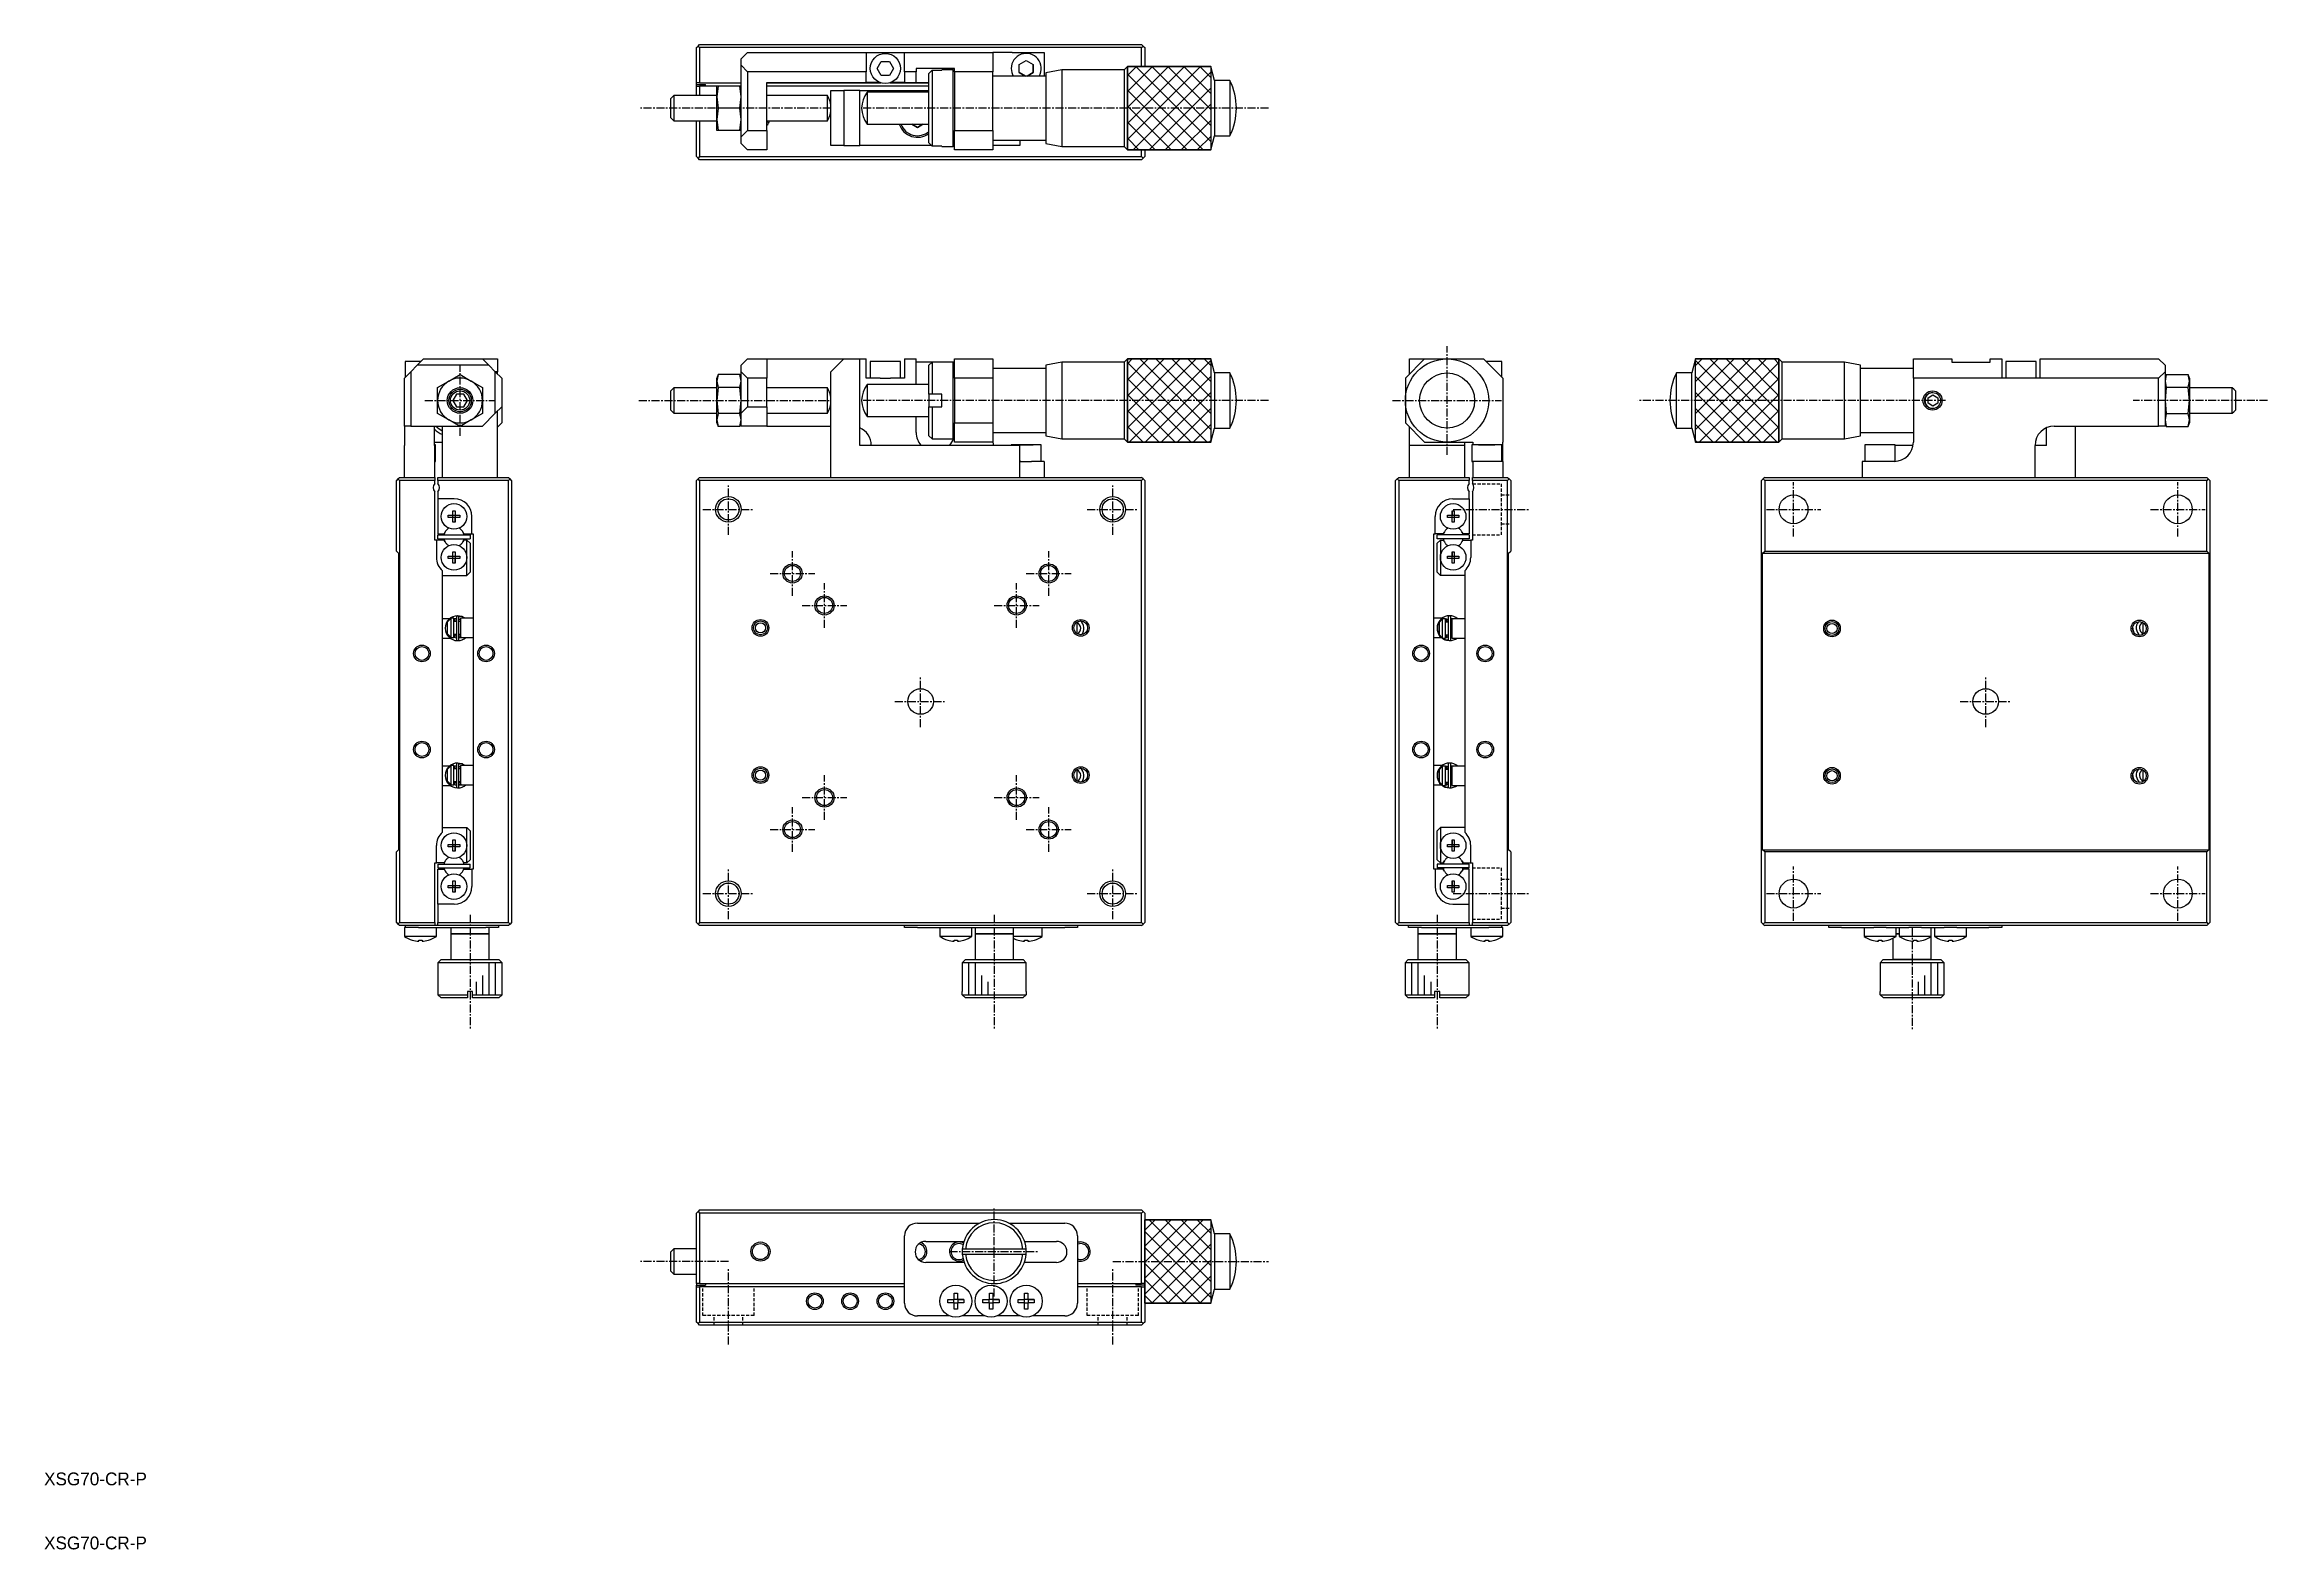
# Model space of a CAD drawing. Extents: x 10 to 357, y 10 to 245.
import ezdxf

# ---------------------------------------------------------------- set-up
doc = ezdxf.new("R2010")
doc.units = 0
doc.linetypes.add('CENTER', pattern=[2, 1.25, -0.25, 0.25, -0.25])
doc.linetypes.add('DASHED', pattern=[0.75, 0.5, -0.25])
doc.layers.get('0').update_dxf_attribs({"linetype": 'CONTINUOUS'})
doc.layers.add('CENTER', color=1, linetype='CENTER')
doc.styles.get("Standard").update_dxf_attribs({"font": 'FGP教科書体NT-M'})

msp = doc.modelspace()

# ---------------------------------------------------------------- texts
at = {"color": 7, "linetype": 'CONTINUOUS'}
for p in [(10, 20), (10, 10)]:
    msp.add_text('XSG70-CR-P', height=2, dxfattribs=at).set_placement(p)

# ---------------------------------------------------------------- linework, layer by layer
at = {"color": 7, "linetype": 'CONTINUOUS'}
for p, q in [((111.849996, 244.5), (112.099996, 244.75)), ((111.849996, 239), (111.849996, 244.5)), ((112.099996, 244.75), (112.349996, 245)), ((112.099996, 244.75), (112.349996, 244.5)), ((112.349996, 245), (181.349996, 245)), ((181.349996, 244.5), (112.349996, 244.5)), ((112.349996, 244.5), (112.349996, 239)), ((118.849996, 242.75), (119.849996, 243.75)), ((119.849996, 243.75), (138.349996, 243.75)), ((138.349996, 243.75), (138.349996, 240.75)), ((138.349996, 243.75), (144.349996, 243.75)), ((144.349996, 243.75), (158.149996, 243.75)), ((144.349996, 240.75), (144.349996, 243.75)), ((158.149996, 243.75), (158.149996, 240.75)), ((161.149996, 243.75), (158.149996, 243.75)), ((161.149996, 243.75), (166.149996, 243.75)), ((166.149996, 243.75), (166.149996, 240.05)), ((181.349996, 245), (181.599996, 244.75)), ((181.349996, 244.5), (181.599996, 244.75)), ((181.349996, 241.549999), (181.349996, 244.5)), ((181.599996, 244.75), (181.849996, 244.5)), ((181.849996, 244.5), (181.849996, 241.549999)), ((118.849996, 241.75), (118.849996, 242.75)), ((118.849996, 238.55), (118.849996, 241.75)), ((118.849996, 241.75), (119.849996, 240.75)), ((119.849996, 240.75), (119.849996, 231.55)), ((138.349996, 240.75), (119.849996, 240.75)), ((138.349996, 239.05), (138.349996, 240.75)), ((140.079826, 241.25), (140.714911, 242.35)), ((140.714911, 240.15), (140.079826, 241.25)), ((140.714911, 242.35), (141.985082, 242.35)), ((141.985082, 240.15), (140.714911, 240.15)), ((141.985082, 242.35), (142.620167, 241.25)), ((142.620167, 241.25), (141.985082, 240.15)), ((144.349996, 240.75), (144.349996, 239.05)), ((146.149996, 240.75), (144.349996, 240.75)), ((152.149996, 241.25), (146.149996, 241.25)), ((146.149996, 241.25), (146.149996, 240.75)), ((146.149996, 239.05), (146.149996, 240.75)), ((148.149996, 229.641673), (148.149997, 240.458327)), ((148.149997, 240.458327), (148.649997, 240.96608)), ((148.149997, 239.693559), (148.149997, 240.458327)), ((148.649997, 240.96608), (148.649996, 229.13392)), ((148.649997, 240.96608), (150.149997, 240.96608)), ((150.149997, 240.96608), (150.149997, 241.05)), ((150.149997, 240.96608), (150.149997, 241.05)), ((151.949997, 241.05), (150.149997, 241.05)), ((151.949996, 229.05), (151.949997, 241.05)), ((152.149997, 240.85), (151.949997, 241.05)), ((152.149996, 240.75), (152.149996, 241.25)), ((158.149996, 240.75), (152.149996, 240.75)), ((152.149996, 240.75), (152.149996, 231.55)), ((158.149996, 231.55), (158.149996, 240.75)), ((166.399996, 240.05), (158.149996, 240.05)), ((162.249997, 241.885085), (163.349997, 242.520171)), ((162.249997, 240.614915), (162.249997, 241.885085)), ((163.228457, 240.05), (162.249997, 240.614915)), ((162.249997, 240.614915), (163.228457, 240.05)), ((163.349997, 242.520171), (164.449997, 241.885085)), ((164.449997, 240.614915), (163.471536, 240.05)), ((163.471536, 240.05), (164.449997, 240.614915)), ((164.449997, 241.885085), (164.449997, 240.614915)), ((164.449997, 240.614915), (164.449997, 241.885085)), ((168.899995, 241.049996), (166.399996, 240.549997)), ((166.399996, 240.549997), (166.399996, 229.550003)), ((168.899995, 241.049996), (168.899995, 229.050004)), ((178.65, 241.049996), (168.899995, 241.049996)), ((179.150002, 241.549999), (178.65, 241.049996)), ((178.65, 241.049996), (178.65, 229.050004)), ((179.150002, 241.549999), (192.150003, 241.549999)), ((179.150002, 228.550001), (179.150002, 241.549999)), ((192.739491, 239.35), (192.150003, 241.549999)), ((192.150003, 241.549999), (192.150003, 228.550001)), ((108.099997, 236.8), (107.849997, 236.55)), ((107.849997, 235.05), (107.849997, 236.55)), ((108.349997, 237.05), (108.099997, 236.8)), ((108.349997, 237.05), (108.349997, 235.05)), ((115.049977, 237.05), (108.349997, 237.05)), ((112.349996, 239), (111.849996, 239)), ((111.849996, 238.75), (111.849996, 239)), ((111.849996, 238.75), (113.249996, 238.75)), ((111.849996, 238.5), (111.849996, 238.75)), ((111.849996, 237.05), (111.849996, 238.5)), ((111.849996, 238.5), (112.349996, 238.5)), ((112.349996, 239), (118.849996, 239)), ((112.349996, 238.5), (112.349996, 237.05)), ((115.048996, 238.5), (112.349996, 238.5)), ((113.249996, 238.5), (113.249996, 238.75)), ((115.247069, 238.55), (115.049996, 236.8)), ((115.049996, 238.55), (115.247069, 238.55)), ((115.049996, 236.8), (115.049996, 238.55)), ((115.049996, 236.8), (115.247069, 235.05)), ((115.049996, 233.3), (115.049996, 236.8)), ((115.247069, 238.55), (118.652924, 238.55)), ((118.849996, 236.8), (118.652924, 238.55)), ((118.652924, 238.55), (118.849996, 238.55)), ((118.652924, 235.05), (118.849996, 236.8)), ((118.849996, 237.05), (118.849996, 238.55)), ((118.849996, 233.05), (118.849996, 237.05)), ((122.849996, 231.55), (122.849996, 239.05)), ((122.849996, 239.05), (138.349996, 239.05)), ((122.849996, 239), (140.671764, 239)), ((148.149996, 238.5), (122.849996, 238.5)), ((132.314098, 237.05), (122.850016, 237.05)), ((132.314098, 235.05), (132.314098, 237.050005)), ((132.314098, 235.05), (132.314098, 237.05)), ((132.849997, 229.2), (132.849997, 237.8)), ((132.849997, 237.8), (134.849997, 237.8)), ((134.849997, 237.8), (134.849997, 229.2)), ((137.349997, 237.8), (134.849997, 237.8)), ((137.349997, 229.2), (137.349997, 237.8)), ((137.349997, 237.8), (148.149996, 237.8)), ((140.523861, 239.05), (138.349996, 239.05)), ((138.527505, 237.549996), (138.527505, 232.550004)), ((148.149996, 237.549996), (138.527505, 237.549996)), ((142.028229, 239), (148.149997, 239)), ((144.349996, 239.05), (142.176132, 239.05)), ((144.349996, 239.05), (146.149996, 239.05)), ((146.149996, 239.05), (148.149997, 239.05)), ((192.739491, 239.35), (192.739491, 230.75)), ((195.150002, 239.35), (192.739491, 239.35)), ((195.150002, 239.35), (195.150002, 230.75)), ((107.849997, 233.55), (107.849997, 235.05)), ((107.849997, 233.55), (108.099997, 233.3)), ((108.099997, 233.3), (108.349997, 233.05)), ((108.349997, 235.05), (108.349997, 233.05)), ((108.349997, 233.05), (115.049977, 233.05)), ((111.849996, 227.5), (111.849996, 233.05)), ((112.349996, 233.05), (112.349996, 227.5)), ((115.247069, 235.05), (115.049996, 233.3)), ((115.049996, 233.3), (115.247069, 231.55)), ((115.049996, 231.55), (115.049996, 233.3)), ((118.652924, 235.05), (115.247069, 235.05)), ((118.849996, 233.3), (118.652924, 235.05)), ((118.652924, 231.55), (118.849996, 233.3)), ((118.849996, 231.55), (118.849996, 233.05)), ((122.850016, 233.05), (132.314098, 233.05)), ((132.314098, 233.049995), (132.314098, 235.05)), ((132.314098, 233.05), (132.314098, 235.05)), ((115.247069, 231.55), (115.049996, 231.55)), ((118.652924, 231.55), (115.247069, 231.55)), ((118.849996, 231.55), (118.652924, 231.55)), ((118.849996, 230.55), (118.849996, 231.55)), ((119.849996, 231.55), (118.849996, 230.55)), ((118.849996, 229.55), (118.849996, 230.55)), ((119.849996, 228.55), (118.849996, 229.55)), ((119.849996, 231.55), (122.849996, 231.55)), ((122.849996, 231.55), (122.849996, 228.55)), ((134.849997, 229.2), (132.849997, 229.2)), ((134.849997, 229.2), (137.349997, 229.2)), ((148.584926, 229.2), (137.349997, 229.2)), ((138.527505, 232.550004), (148.149996, 232.550004)), ((146.349997, 232.056624), (145.495438, 232.550004)), ((145.495438, 232.550004), (146.349997, 232.056624)), ((147.204555, 232.550004), (146.349997, 232.056624)), ((146.349997, 232.056624), (147.204555, 232.550004)), ((148.149996, 229.641673), (148.149996, 230.406441)), ((148.649996, 229.13392), (148.149996, 229.641673)), ((150.149996, 229.13392), (148.649996, 229.13392)), ((150.149996, 229.05), (150.149996, 229.13392)), ((150.149996, 229.05), (150.149996, 229.13392)), ((151.949996, 229.05), (152.149996, 229.25)), ((152.149996, 229.2), (152.099996, 229.2)), ((152.149996, 228.55), (152.149996, 231.55)), ((152.149996, 231.55), (158.149996, 231.55)), ((158.149996, 231.55), (158.149996, 228.55)), ((158.149996, 230.05), (166.399996, 230.05)), ((162.349996, 229.2), (158.149996, 229.2)), ((162.349996, 230.05), (162.349996, 229.2)), ((166.399996, 229.550003), (168.899995, 229.050004)), ((192.150003, 228.550001), (192.739491, 230.75)), ((192.739491, 230.75), (195.150002, 230.75)), ((112.099996, 227.25), (111.849996, 227.5)), ((112.349996, 227.5), (112.099996, 227.25)), ((112.349996, 227), (112.099996, 227.25)), ((112.349996, 227.5), (181.349996, 227.5)), ((181.349996, 227), (112.349996, 227)), ((122.849996, 228.55), (119.849996, 228.55)), ((150.149996, 229.05), (151.949996, 229.05)), ((158.149996, 228.55), (152.149996, 228.55)), ((168.899995, 229.050004), (178.65, 229.050004)), ((178.65, 229.050004), (179.150002, 228.550001)), ((192.150003, 228.550001), (179.150002, 228.550001)), ((181.349996, 227.5), (181.349996, 228.550001)), ((181.599996, 227.25), (181.349996, 227.5)), ((181.599996, 227.25), (181.349996, 227)), ((181.849996, 227.5), (181.599996, 227.25)), ((181.849996, 228.550001), (181.849996, 227.5)), ((68.85, 195.5), (66.4, 195.5)), ((66.4, 195.5), (66.4, 193.05)), ((68.25, 194.9), (67.25, 193.9)), ((68.25, 194.9), (69.25, 195.9)), ((79.45, 194.9), (68.25, 194.9)), ((69.25, 195.9), (78.45, 195.9)), ((78.45, 195.9), (79.45, 194.9)), ((78.45, 195.9), (80.8, 195.9)), ((80.45, 193.9), (79.45, 194.9)), ((80.8, 195.9), (80.8, 193.9)), ((119.849996, 195.9), (118.849996, 194.9)), ((118.849996, 193.9), (118.849996, 194.9)), ((119.849996, 195.9), (122.849996, 195.9)), ((122.849996, 195.9), (122.849996, 192.9)), ((122.849996, 195.9), (134.849997, 195.9)), ((134.849997, 195.9), (132.849997, 193.9)), ((134.849997, 195.9), (137.349997, 195.9)), ((137.349997, 195.9), (138.349996, 195.9)), ((137.349997, 182.4), (137.349997, 195.9)), ((138.349996, 192.9), (138.349996, 195.9)), ((143.699996, 195.5), (138.999996, 195.5)), ((138.999996, 195.5), (138.999996, 192.9)), ((143.699996, 192.9), (143.699996, 195.5)), ((144.349996, 195.9), (144.349996, 192.9)), ((144.349996, 195.9), (146.149996, 195.9)), ((146.149996, 191.899996), (146.149996, 195.9)), ((148.649997, 195.4), (146.149996, 195.4)), ((148.649997, 195.4), (148.149997, 194.9)), ((148.149997, 190.4), (148.149997, 194.9)), ((151.949997, 195.4), (148.649997, 195.4)), ((148.649997, 195.4), (148.649997, 190.4)), ((151.949997, 195.4), (148.649997, 195.4)), ((151.949996, 183.4), (151.949997, 195.4)), ((152.149996, 195.4), (151.949997, 195.4)), ((152.149997, 195.2), (151.949997, 195.4)), ((152.149996, 192.9), (152.149996, 195.9)), ((152.149996, 195.9), (158.149996, 195.9)), ((158.149996, 195.9), (158.149996, 192.9)), ((166.399996, 194.4), (158.149996, 194.4)), ((168.899995, 195.399996), (166.399996, 194.899997)), ((166.399996, 194.899997), (166.399996, 183.900003)), ((168.899995, 195.399996), (168.899995, 183.400004)), ((178.65, 195.399996), (168.899995, 195.399996)), ((179.150002, 195.899999), (178.65, 195.399996)), ((178.65, 195.399996), (178.65, 183.400004)), ((179.150002, 195.899999), (192.150003, 195.899999)), ((179.150002, 182.900001), (179.150002, 195.899999)), ((192.739491, 193.7), (192.150003, 195.899999)), ((192.150003, 195.899999), (192.150003, 182.900001)), ((225.55, 195.9), (222.55, 192.9)), ((223.2, 195.9), (225.55, 195.9)), ((223.2, 193.55), (223.2, 195.9)), ((225.55, 195.9), (229.05, 195.9)), ((229.05, 195.9), (234.75, 195.9)), ((237.75, 192.9), (234.75, 195.9)), ((237.6, 195.5), (235.15, 195.5)), ((237.6, 193.05), (237.6, 195.5)), ((267.849997, 195.899999), (267.260509, 193.7)), ((267.849997, 195.899999), (280.849998, 195.899999)), ((267.849997, 182.900001), (267.849997, 195.899999)), ((281.35, 195.399996), (280.849998, 195.899999)), ((280.849998, 195.899999), (280.849998, 182.900001)), ((281.35, 183.400004), (281.35, 195.399996)), ((291.100005, 195.399996), (281.35, 195.399996)), ((291.100005, 183.400004), (291.100005, 195.399996)), ((293.600004, 194.899997), (291.100005, 195.399996)), ((293.600004, 183.900003), (293.600004, 194.899997)), ((301.850004, 194.4), (293.600004, 194.4)), ((301.850004, 195.9), (307.850004, 195.9)), ((301.850004, 192.9), (301.850004, 195.9)), ((307.850004, 195.9), (307.850004, 195.4)), ((307.850004, 195.4), (313.850004, 195.4)), ((313.850004, 195.4), (313.850004, 195.9)), ((313.850004, 195.9), (315.650004, 195.9)), ((315.650004, 195.9), (315.650004, 192.9)), ((318.650004, 195.5), (316.300004, 195.5)), ((316.300004, 195.5), (316.300004, 192.9)), ((321.000004, 195.5), (318.650004, 195.5)), ((321.000004, 192.9), (321.000004, 195.5)), ((321.650004, 192.9), (321.650004, 195.9)), ((321.650004, 195.9), (340.150004, 195.9)), ((341.150004, 194.9), (340.150004, 195.9)), ((341.150004, 194.9), (341.150004, 193.9)), ((67.25, 193.9), (66.25, 192.9)), ((66.25, 185.4), (66.25, 192.9)), ((67.25, 193.9), (67.25, 185.4)), ((71.45, 191.420726), (73.2, 192.431089)), ((71.45, 189.4), (71.45, 191.420726)), ((73.2, 192.431089), (74.95, 193.441452)), ((74.95, 193.441452), (76.7, 192.431089)), ((76.7, 192.431089), (78.45, 191.420726)), ((78.45, 191.420726), (78.45, 189.4)), ((80.45, 187.4), (80.45, 193.9)), ((81.45, 192.9), (80.45, 193.9)), ((80.8, 193.9), (80.45, 193.9)), ((80.8, 193.55), (80.8, 193.9)), ((81.45, 192.9), (81.45, 188.4)), ((108.099997, 191.15), (107.849997, 190.9)), ((107.849997, 187.9), (107.849997, 190.9)), ((108.349997, 191.4), (108.099997, 191.15)), ((108.349997, 191.4), (108.349997, 187.4)), ((115.049977, 191.4), (108.349997, 191.4)), ((115.247069, 193.441452), (115.049996, 192.431089)), ((115.247069, 193.441452), (115.049996, 192.9)), ((115.049996, 192.431089), (115.049996, 192.9)), ((115.049996, 189.4), (115.049996, 192.431089)), ((115.049996, 192.431089), (115.247069, 191.420726)), ((115.247069, 191.420726), (115.049996, 189.4)), ((118.652924, 193.441452), (115.247069, 193.441452)), ((118.652924, 191.420726), (115.247069, 191.420726)), ((118.849996, 192.431089), (118.652924, 193.441452)), ((118.849996, 192.9), (118.652924, 193.441452)), ((118.652924, 191.420726), (118.849996, 192.431089)), ((118.849996, 189.4), (118.652924, 191.420726)), ((119.849996, 192.9), (118.849996, 193.9)), ((118.849996, 191.4), (118.849996, 193.9)), ((118.849996, 187.4), (118.849996, 191.4)), ((122.849996, 192.9), (119.849996, 192.9)), ((119.849996, 192.9), (119.849996, 188.4)), ((122.849996, 188.4), (122.849996, 192.9)), ((132.314098, 191.4), (122.850016, 191.4)), ((132.314098, 187.399995), (132.314098, 191.400005)), ((132.314098, 187.4), (132.314098, 191.4)), ((132.849997, 177.4), (132.849997, 193.9)), ((140.523861, 192.9), (138.349996, 192.9)), ((138.527505, 191.899996), (138.527505, 186.900004)), ((148.149997, 191.899996), (138.527505, 191.899996)), ((140.523861, 192.9), (142.176132, 192.9)), ((144.349996, 192.9), (142.176132, 192.9)), ((158.149996, 192.9), (152.149996, 192.9)), ((152.149996, 192.9), (152.149996, 185.9)), ((158.149996, 192.9), (158.149996, 185.9)), ((192.739491, 193.7), (192.739491, 185.1)), ((195.150002, 193.7), (192.739491, 193.7)), ((195.150002, 193.7), (195.150002, 185.1)), ((222.55, 192.9), (222.55, 189.4)), ((237.75, 192.9), (237.75, 182.9)), ((264.849998, 185.1), (264.849998, 193.7)), ((267.260509, 193.7), (264.849998, 193.7)), ((267.260509, 185.1), (267.260509, 193.7)), ((301.850004, 192.9), (301.850004, 182.9)), ((315.650004, 192.9), (301.850004, 192.9)), ((321.650004, 192.9), (315.650004, 192.9)), ((340.150004, 192.9), (321.650004, 192.9)), ((341.150004, 193.9), (340.150004, 192.9)), ((340.150004, 185.4), (340.150004, 192.9)), ((341.150004, 193.9), (341.150004, 191.4)), ((341.347076, 193.441452), (341.150004, 192.431089)), ((341.347076, 193.441452), (341.150004, 192.9)), ((341.150004, 192.431089), (341.347076, 191.420726)), ((341.347076, 191.420726), (341.150004, 189.4)), ((341.150004, 191.4), (341.150004, 187.4)), ((341.347076, 193.441452), (344.752931, 193.441452)), ((344.752931, 191.420726), (341.347076, 191.420726)), ((344.950004, 192.431089), (344.752931, 193.441452)), ((344.950004, 192.9), (344.752931, 193.441452)), ((344.752931, 191.420726), (344.950004, 192.431089)), ((344.950004, 189.4), (344.752931, 191.420726)), ((344.950004, 192.9), (344.950004, 192.431089)), ((344.950004, 192.431089), (344.950004, 189.4)), ((351.650003, 191.4), (344.950023, 191.4)), ((351.650003, 187.4), (351.650003, 191.4)), ((351.900003, 191.15), (351.650003, 191.4)), ((352.150003, 190.9), (351.900003, 191.15)), ((352.150003, 190.9), (352.150003, 187.9)), ((71.45, 187.379274), (71.45, 189.4)), ((74.37265, 190.4), (73.795299, 189.4)), ((73.795299, 189.4), (74.37265, 188.4)), ((75.52735, 190.4), (74.37265, 190.4)), ((74.37265, 188.4), (75.52735, 188.4)), ((76.104701, 189.4), (75.52735, 190.4)), ((75.52735, 188.4), (76.104701, 189.4)), ((78.45, 189.4), (78.45, 187.379274)), ((80.45, 187.4), (81.45, 188.4)), ((80.8, 177.4), (80.8, 187.75)), ((81.45, 188.4), (81.45, 185.9)), ((107.849997, 187.9), (108.099997, 187.65)), ((108.099997, 187.65), (108.349997, 187.4)), ((115.049996, 186.368911), (115.049996, 189.4)), ((115.049996, 189.4), (115.247069, 187.379274)), ((118.652924, 187.379274), (118.849996, 189.4)), ((118.849996, 187.4), (119.849996, 188.4)), ((119.849996, 188.4), (122.849996, 188.4)), ((122.849996, 188.4), (122.849996, 185.4)), ((148.149996, 190.40007), (148.149996, 188.4)), ((148.649996, 190.4), (148.149996, 190.4)), ((148.149996, 188.4), (148.649996, 188.4)), ((148.149996, 183.9), (148.149996, 188.4)), ((150.149996, 190.4), (148.649996, 190.4)), ((148.649996, 188.4), (148.649996, 183.4)), ((148.649996, 188.4), (150.149996, 188.4)), ((150.149996, 188.4), (150.149997, 190.4)), ((222.55, 189.4), (222.55, 185.9)), ((304.150004, 189.833013), (304.900004, 190.266025)), ((304.150004, 188.966987), (304.150004, 189.833013)), ((304.900004, 188.533975), (304.150004, 188.966987)), ((304.900004, 190.266025), (305.650004, 189.833013)), ((305.650004, 188.966987), (304.900004, 188.533975)), ((305.650004, 189.833013), (305.650004, 188.966987)), ((341.150004, 189.4), (341.347076, 187.379274)), ((344.752931, 187.379274), (344.950004, 189.4)), ((344.950004, 189.4), (344.950004, 186.368911)), ((351.650003, 187.4), (351.900003, 187.65)), ((351.900003, 187.65), (352.150003, 187.9)), ((67.25, 185.4), (66.25, 185.4)), ((66.25, 185.4), (66.25, 182.4)), ((67.25, 185.4), (74.878203, 185.4)), ((70.95, 182.4), (70.95, 185.4)), ((73.2, 186.368911), (71.45, 187.379274)), ((72.2, 177.4), (72.2, 185.4)), ((74.95, 185.358548), (73.2, 186.368911)), ((76.7, 186.368911), (74.95, 185.358548)), ((75.021797, 185.4), (78.45, 185.4)), ((78.45, 187.379274), (76.7, 186.368911)), ((78.45, 185.4), (80.45, 187.4)), ((80.8, 185.25), (81.45, 185.9)), ((108.349997, 187.4), (115.049977, 187.4)), ((115.247069, 187.379274), (115.049996, 186.368911)), ((115.049996, 186.368911), (115.247069, 185.358548)), ((115.049996, 185.9), (115.049996, 186.368911)), ((115.049996, 185.9), (115.247069, 185.358548)), ((118.652924, 187.379274), (115.247069, 187.379274)), ((118.652924, 185.358548), (115.247069, 185.358548)), ((118.849996, 186.368911), (118.652924, 187.379274)), ((118.652924, 185.358548), (118.849996, 186.368911)), ((118.652924, 185.358548), (118.849996, 185.9)), ((118.849996, 185.4), (118.849996, 187.4)), ((122.849996, 185.4), (118.849996, 185.4)), ((122.849996, 185.4), (132.849997, 185.4)), ((122.850016, 187.4), (132.314098, 187.4)), ((138.527505, 186.900004), (148.149997, 186.900004)), ((146.149996, 184.4), (146.149996, 186.900004)), ((152.149996, 185.9), (158.149996, 185.9)), ((152.149996, 182.9), (152.149996, 185.9)), ((158.149996, 185.9), (158.149996, 182.9)), ((158.149996, 184.4), (166.399996, 184.4)), ((192.150003, 182.900001), (192.739491, 185.1)), ((192.739491, 185.1), (195.150002, 185.1)), ((222.55, 185.9), (225.55, 182.9)), ((223.2, 182.4), (223.2, 185.25)), ((264.849998, 185.1), (267.260509, 185.1)), ((267.260509, 185.1), (267.849997, 182.900001)), ((293.600004, 184.4), (301.850004, 184.4)), ((322.650003, 182.4), (322.650003, 185.149545)), ((323.850004, 185.4), (340.150004, 185.4)), ((327.150003, 177.4), (327.150003, 185.4)), ((341.150004, 185.4), (340.150004, 185.4)), ((341.150004, 187.4), (341.150004, 185.4)), ((341.347076, 187.379274), (341.150004, 186.368911)), ((341.150004, 186.368911), (341.347076, 185.358548)), ((341.150004, 185.9), (341.347076, 185.358548)), ((341.347076, 187.379274), (344.752931, 187.379274)), ((341.347076, 185.358548), (344.752931, 185.358548)), ((344.950004, 186.368911), (344.752931, 187.379274)), ((344.752931, 185.358548), (344.950004, 186.368911)), ((344.752931, 185.358548), (344.950004, 185.9)), ((344.950004, 186.368911), (344.950004, 185.9)), ((344.950023, 187.4), (351.650003, 187.4)), ((66.25, 177.4), (66.25, 182.4)), ((70.95, 182.9), (72.2, 182.9)), ((71.1, 182.5), (70.95, 182.5)), ((70.95, 182.4), (70.95, 177.4)), ((71.1, 179.9), (71.1, 182.5)), ((162.349996, 182.4), (137.349997, 182.4)), ((148.149996, 183.9), (148.649996, 183.4)), ((148.649996, 183.4), (151.949996, 183.4)), ((151.949996, 183.4), (152.149996, 183.6)), ((158.149996, 182.9), (152.149996, 182.9)), ((165.699997, 182.5), (160.999997, 182.5)), ((165.699997, 182.5), (160.999997, 182.5)), ((160.999997, 182.5), (160.999997, 182.4)), ((162.249997, 182.5), (163.349997, 182.5)), ((163.349997, 182.5), (162.249997, 182.5)), ((162.349996, 177.4), (162.349996, 182.4)), ((164.449997, 182.5), (163.349997, 182.5)), ((163.349997, 182.5), (164.449997, 182.5)), ((165.699996, 179.9), (165.699997, 182.5)), ((166.399996, 183.900003), (168.899995, 183.400004)), ((168.899995, 183.400004), (178.65, 183.400004)), ((178.65, 183.400004), (179.150002, 182.900001)), ((192.150003, 182.900001), (179.150002, 182.900001)), ((231.8, 182.4), (223.2, 182.4)), ((223.2, 177.4), (223.2, 182.4)), ((225.55, 182.9), (229.05, 182.9)), ((229.05, 182.9), (233.05, 182.9)), ((231.8, 182.4), (231.8, 182.9)), ((231.8, 177.4), (231.8, 182.4)), ((235.25, 182.5), (232.9, 182.5)), ((237.6, 182.5), (232.9, 182.5)), ((232.9, 182.5), (232.9, 179.9)), ((233.05, 182.9), (233.05, 182.5)), ((234.614915, 182.5), (233.979829, 182.5)), ((233.979829, 182.5), (234.614915, 182.5)), ((235.885085, 182.5), (234.614915, 182.5)), ((234.614915, 182.5), (235.885085, 182.5)), ((237.6, 182.5), (235.25, 182.5)), ((236.520171, 182.5), (235.885085, 182.5)), ((235.885085, 182.5), (236.520171, 182.5)), ((237.6, 179.9), (237.6, 182.5)), ((237.75, 179.9), (237.75, 182.9)), ((280.849998, 182.900001), (267.849997, 182.900001)), ((280.849998, 182.900001), (281.35, 183.400004)), ((281.35, 183.400004), (291.100005, 183.400004)), ((291.100005, 183.400004), (293.600004, 183.900003)), ((299.000003, 182.5), (294.300003, 182.5)), ((294.300003, 182.5), (294.300004, 179.9)), ((299.000003, 179.903752), (299.000003, 182.5)), ((301.808043, 182.4), (299.000003, 182.4)), ((320.850004, 177.4), (320.850004, 182.4)), ((322.650003, 182.4), (320.850004, 182.4)), ((65.25, 177.15), (65, 176.9)), ((65.25, 177.15), (65.5, 177.4)), ((65.5, 176.9), (65.25, 177.15)), ((65.5, 177.4), (71, 177.4)), ((70.95, 179.9), (71.1, 179.9)), ((70.95, 179.9), (71.1, 179.9)), ((71, 177.4), (71, 176.9)), ((71.5, 177.4), (82.5, 177.4)), ((71.5, 176.9), (71.5, 177.4)), ((82.5, 177.4), (82.75, 177.15)), ((82.75, 177.15), (82.5, 176.9)), ((83, 176.9), (82.75, 177.15)), ((112.099996, 177.15), (111.849996, 176.9)), ((112.349996, 177.4), (112.099996, 177.15)), ((112.349996, 176.9), (112.099996, 177.15)), ((112.349996, 177.4), (181.349996, 177.4)), ((162.523861, 179.9), (162.349996, 179.9)), ((162.349996, 179.9), (162.523861, 179.9)), ((162.523861, 179.9), (164.176132, 179.9)), ((166.149996, 179.9), (164.176132, 179.9)), ((166.149996, 179.9), (166.149996, 177.4)), ((181.599996, 177.15), (181.349996, 177.4)), ((181.599996, 177.15), (181.349996, 176.9)), ((181.849996, 176.9), (181.599996, 177.15)), ((221.25, 177.15), (221, 176.9)), ((221.25, 177.15), (221.5, 177.4)), ((221.5, 176.9), (221.25, 177.15)), ((221.5, 177.4), (232.5, 177.4)), ((232.5, 177.4), (232.5, 176.9)), ((232.9, 179.9), (233.05, 179.9)), ((233, 176.9), (233, 177.4)), ((233, 177.4), (238.5, 177.4)), ((237.75, 179.9), (233.05, 179.9)), ((233.05, 179.9), (233.05, 177.4)), ((237.75, 179.9), (237.75, 177.4)), ((238.5, 177.4), (238.75, 177.15)), ((238.75, 177.15), (238.5, 176.9)), ((239, 176.9), (238.75, 177.15)), ((278.400004, 177.15), (278.150004, 176.9)), ((278.650004, 177.4), (278.400004, 177.15)), ((278.650004, 176.9), (278.400004, 177.15)), ((278.650004, 177.4), (347.650004, 177.4)), ((293.850004, 179.9), (293.850004, 177.4)), ((298.850004, 179.9), (293.850004, 179.9)), ((347.900004, 177.15), (347.650004, 177.4)), ((347.900004, 177.15), (347.650004, 176.9)), ((348.150004, 176.9), (347.900004, 177.15)), ((65, 165.9), (65, 176.9)), ((65.5, 176.9), (65.5, 107.9)), ((71, 176.9), (65.5, 176.9)), ((71, 176.461438), (71, 176.9)), ((71, 167.6), (71, 175.138562)), ((71.5, 176.9), (71.5, 176.461438)), ((82.5, 176.9), (71.5, 176.9)), ((71.5, 175.138562), (71.5, 174.05)), ((74.05, 174.05), (71.5, 174.05)), ((71.5, 174.05), (71.5, 168.6)), ((82.5, 107.9), (82.5, 176.9)), ((83, 176.9), (83, 107.9)), ((111.849996, 107.9), (111.849996, 176.9)), ((112.349996, 176.9), (112.349996, 107.9)), ((181.349996, 176.9), (112.349996, 176.9)), ((181.349996, 107.9), (181.349996, 176.9)), ((181.849996, 176.9), (181.849996, 107.9)), ((221, 107.9), (221, 176.9)), ((232.5, 176.9), (221.5, 176.9)), ((221.5, 176.9), (221.5, 107.9)), ((229.95, 174.05), (232.5, 174.05)), ((232.5, 176.461438), (232.5, 176.9)), ((232.5, 174.05), (232.5, 175.138562)), ((232.5, 174.05), (232.5, 168.6)), ((233, 176.9), (233, 176.461438)), ((238.5, 176.9), (233, 176.9)), ((233, 175.138562), (233, 167.6)), ((238.5, 107.9), (238.5, 176.9)), ((239, 176.9), (239, 165.9)), ((278.150004, 107.9), (278.150004, 176.9)), ((278.650004, 176.9), (278.650004, 165.9)), ((347.650004, 176.9), (278.650004, 176.9)), ((347.650004, 165.9), (347.650004, 176.9)), ((348.150004, 176.9), (348.150004, 107.9)), ((73.113639, 171.48), (73.82, 171.48)), ((73.113639, 171.12), (73.113639, 171.48)), ((73.82, 171.12), (73.113639, 171.12)), ((73.82, 172.186361), (74.18, 172.186361)), ((73.82, 171.48), (73.82, 172.186361)), ((73.830372, 171.469628), (73.82, 171.48)), ((73.830372, 171.130372), (73.82, 171.12)), ((73.82, 170.413639), (73.82, 171.12)), ((74.18, 170.413639), (73.82, 170.413639)), ((73.830372, 171.130372), (73.830372, 171.469628)), ((73.830372, 171.469628), (74.169628, 171.469628)), ((74.169628, 171.130372), (73.830372, 171.130372)), ((74.169628, 171.469628), (74.18, 171.48)), ((74.169628, 171.469628), (74.169628, 171.130372)), ((74.169628, 171.130372), (74.18, 171.12)), ((74.18, 172.186361), (74.18, 171.48)), ((74.18, 172.186361), (74.18, 171.48)), ((74.18, 171.48), (74.886361, 171.48)), ((74.18, 171.12), (74.18, 170.413639)), ((74.886361, 171.12), (74.18, 171.12)), ((74.18, 170.413639), (74.18, 171.12)), ((74.886361, 171.48), (74.886361, 171.12)), ((76.8, 168.6), (76.8, 171.3)), ((227.2, 168.6), (227.2, 171.3)), ((229.113639, 171.12), (229.113639, 171.48)), ((229.113639, 171.48), (229.82, 171.48)), ((229.82, 171.12), (229.113639, 171.12)), ((229.82, 172.186361), (230.18, 172.186361)), ((229.82, 171.48), (229.82, 172.186361)), ((229.82, 172.186361), (229.82, 171.48)), ((229.830372, 171.469628), (229.82, 171.48)), ((229.830372, 171.130372), (229.82, 171.12)), ((229.82, 170.413639), (229.82, 171.12)), ((229.82, 170.413639), (229.82, 171.12)), ((230.18, 170.413639), (229.82, 170.413639)), ((229.830372, 171.469628), (230.169628, 171.469628)), ((229.830372, 171.130372), (229.830372, 171.469628)), ((230.169628, 171.130372), (229.830372, 171.130372)), ((230.169628, 171.469628), (230.18, 171.48)), ((230.169628, 171.469628), (230.169628, 171.130372)), ((230.169628, 171.130372), (230.18, 171.12)), ((230.18, 172.186361), (230.18, 171.48)), ((230.18, 171.48), (230.886361, 171.48)), ((230.18, 171.12), (230.18, 170.413639)), ((230.886361, 171.12), (230.18, 171.12)), ((230.886361, 171.48), (230.886361, 171.12)), ((71.25, 167.6), (71, 167.6)), ((71.25, 167.6), (71.25, 164.9)), ((72.455588, 167.6), (71.25, 167.6)), ((71.5, 168.6), (72.455588, 168.6)), ((71.5, 167.8), (71.5, 168.4)), ((71.5, 168.4), (76.5, 168.4)), ((71.5, 167.8), (76.5, 167.8)), ((72.455588, 168.6), (72.625185, 168.89375)), ((72.625185, 167.30625), (72.455588, 167.6)), ((75.374815, 168.89375), (75.544412, 168.6)), ((75.544412, 167.6), (75.374815, 167.30625)), ((75.544412, 168.6), (76.8, 168.6)), ((76, 167.6), (75.544412, 167.6)), ((76, 164.9), (76, 167.6)), ((76, 167.6), (76.5, 167.1)), ((76.5, 168.4), (76.5, 167.8)), ((76.5, 167.1), (76.5, 162.6)), ((76.8, 168.6), (77, 168.6)), ((77, 168.6), (77, 116.2)), ((227, 168.6), (227.2, 168.6)), ((227, 116.2), (227, 168.6)), ((228.455588, 168.6), (227.2, 168.6)), ((232.5, 168.4), (227.5, 168.4)), ((227.5, 167.8), (227.5, 168.4)), ((232.5, 167.8), (227.5, 167.8)), ((227.5, 167.1), (228, 167.6)), ((227.5, 162.6), (227.5, 167.1)), ((228, 167.6), (228, 164.9)), ((228, 167.6), (228.455588, 167.6)), ((228.625185, 168.89375), (228.455588, 168.6)), ((228.455588, 167.6), (228.625185, 167.30625)), ((231.544412, 168.6), (231.374815, 168.89375)), ((231.374815, 167.30625), (231.544412, 167.6)), ((232.5, 168.6), (231.544412, 168.6)), ((231.544412, 167.6), (232.75, 167.6)), ((232.5, 168.4), (232.5, 167.8)), ((232.75, 167.6), (232.75, 164.9)), ((233, 167.6), (232.75, 167.6)), ((65, 165.9), (65.35, 165.55)), ((65.35, 165.55), (65.35, 119.25)), ((73.113639, 165.08), (73.82, 165.08)), ((73.113639, 164.72), (73.113639, 165.08)), ((73.82, 164.72), (73.113639, 164.72)), ((73.82, 165.786361), (74.18, 165.786361)), ((73.82, 165.08), (73.82, 165.786361)), ((73.830372, 165.069628), (73.82, 165.08)), ((73.830372, 164.730372), (73.82, 164.72)), ((73.82, 164.013639), (73.82, 164.72)), ((74.18, 164.013639), (73.82, 164.013639)), ((73.830372, 164.730372), (73.830372, 165.069628)), ((73.830372, 165.069628), (74.169628, 165.069628)), ((74.169628, 164.730372), (73.830372, 164.730372)), ((74.169628, 165.069628), (74.18, 165.08)), ((74.169628, 165.069628), (74.169628, 164.730372)), ((74.169628, 164.730372), (74.18, 164.72)), ((74.18, 165.786361), (74.18, 165.08)), ((74.18, 165.786361), (74.18, 165.08)), ((74.18, 165.08), (74.886361, 165.08)), ((74.18, 164.72), (74.18, 164.013639)), ((74.886361, 164.72), (74.18, 164.72)), ((74.18, 164.013639), (74.18, 164.72)), ((74.886361, 165.08), (74.886361, 164.72)), ((76, 162.1), (76, 164.9)), ((228, 164.9), (228, 162.1)), ((229.113639, 164.72), (229.113639, 165.08)), ((229.113639, 165.08), (229.82, 165.08)), ((229.82, 164.72), (229.113639, 164.72)), ((229.82, 165.786361), (230.18, 165.786361)), ((229.82, 165.08), (229.82, 165.786361)), ((229.82, 165.786361), (229.82, 165.08)), ((229.830372, 165.069628), (229.82, 165.08)), ((229.830372, 164.730372), (229.82, 164.72)), ((229.82, 164.013639), (229.82, 164.72)), ((229.82, 164.013639), (229.82, 164.72)), ((230.18, 164.013639), (229.82, 164.013639)), ((229.830372, 165.069628), (230.169628, 165.069628)), ((229.830372, 164.730372), (229.830372, 165.069628)), ((230.169628, 164.730372), (229.830372, 164.730372)), ((230.169628, 165.069628), (230.18, 165.08)), ((230.169628, 165.069628), (230.169628, 164.730372)), ((230.169628, 164.730372), (230.18, 164.72)), ((230.18, 165.786361), (230.18, 165.08)), ((230.18, 165.08), (230.886361, 165.08)), ((230.18, 164.72), (230.18, 164.013639)), ((230.886361, 164.72), (230.18, 164.72)), ((230.886361, 165.08), (230.886361, 164.72)), ((238.65, 165.55), (239, 165.9)), ((238.65, 119.25), (238.65, 165.55)), ((278.300004, 165.55), (278.650004, 165.9)), ((278.300004, 119.25), (278.300004, 165.55)), ((278.300004, 165.55), (348.000004, 165.55)), ((278.650004, 165.9), (347.650004, 165.9)), ((347.650004, 165.9), (348.000004, 165.55)), ((348.000004, 165.55), (348.000004, 119.25)), ((72.2, 154.875), (72.2, 162.820938)), ((72.2, 162.1), (76, 162.1)), ((76.5, 162.6), (76, 162.1)), ((228, 162.1), (227.5, 162.6)), ((231.8, 162.1), (228, 162.1)), ((231.8, 162.820938), (231.8, 154.875)), ((73.283269, 155.3), (72.2, 155.3)), ((72.2, 152.725), (72.2, 154.875)), ((72.2, 131.875), (72.2, 152.725)), ((73, 154.816515), (73.5, 155.345683)), ((73, 152.983485), (73, 154.816515)), ((73.5, 152.454317), (73, 152.983485)), ((73.5, 155.4), (73.5, 155.345683)), ((74, 155.4), (73.5, 155.4)), ((73.5, 155.345683), (73.5, 152.454317)), ((73.999907, 155.290997), (74.375303, 155.387398)), ((74, 152.4), (74, 155.4)), ((74.375325, 154.9), (74, 154.9)), ((74, 152.9), (74.375325, 152.9)), ((74.2, 155.3), (74.024831, 155.3)), ((74.2, 154.9), (74.2, 155.3)), ((74.2, 152.33332), (74.2, 152.9)), ((74.2, 152.8), (74.375325, 152.8)), ((74.375325, 155.593771), (74.375325, 152.093771)), ((75.364588, 155.618204), (74.597472, 155.787488)), ((74.771957, 155.621066), (74.763809, 155.617141)), ((74.765325, 152.093771), (74.765325, 155.593771)), ((74.765325, 154.992091), (74.765659, 155.006324)), ((75, 154.9), (74.765325, 154.9)), ((74.765325, 152.9), (75, 152.9)), ((74.765325, 152.8), (75, 152.8)), ((74.765659, 155.006324), (74.76672, 155.021313)), ((74.76672, 155.021313), (74.768508, 155.036231)), ((74.768508, 155.036231), (74.771016, 155.051044)), ((74.771016, 155.051044), (74.77424, 155.065715)), ((74.803329, 155.634978), (74.771957, 155.621066)), ((74.77424, 155.065715), (74.778173, 155.080211)), ((74.778173, 155.080211), (74.782805, 155.094497)), ((74.782805, 155.094497), (74.788127, 155.10854)), ((74.788127, 155.10854), (74.794127, 155.122307)), ((74.794127, 155.122307), (74.800792, 155.135763)), ((74.800792, 155.135763), (74.808106, 155.148877)), ((74.835345, 155.647303), (74.803329, 155.634978)), ((74.808106, 155.148877), (74.816055, 155.161617)), ((74.816055, 155.161617), (74.824619, 155.173952)), ((74.824619, 155.173952), (74.833781, 155.185851)), ((74.833781, 155.185851), (74.843519, 155.197285)), ((74.867925, 155.658012), (74.835345, 155.647303)), ((74.843519, 155.197285), (74.853812, 155.208225)), ((74.853812, 155.208225), (74.864636, 155.218643)), ((74.864636, 155.218643), (74.875966, 155.228512)), ((74.90099, 155.66708), (74.867925, 155.658012)), ((74.875966, 155.228512), (74.887775, 155.237806)), ((74.887775, 155.237806), (74.900037, 155.246501)), ((74.900037, 155.246501), (74.912721, 155.254573)), ((74.934458, 155.674483), (74.90099, 155.66708)), ((74.912721, 155.254573), (74.925799, 155.262)), ((74.925799, 155.262), (74.939236, 155.268762)), ((74.968248, 155.680206), (74.934458, 155.674483)), ((74.939236, 155.268762), (74.953002, 155.27484)), ((74.953002, 155.27484), (74.967061, 155.280217)), ((74.967061, 155.280217), (74.981379, 155.284876)), ((75.002277, 155.684233), (74.968248, 155.680206)), ((74.981379, 155.284876), (74.995918, 155.288804)), ((74.995918, 155.288804), (74.999984, 155.289763)), ((75, 155.4), (75, 152.4)), ((77, 155.4), (75, 155.4)), ((75.036462, 155.686555), (75.002277, 155.684233)), ((75.070719, 155.687166), (75.036462, 155.686555)), ((75.104965, 155.686065), (75.070719, 155.687166)), ((75.139116, 155.683254), (75.104965, 155.686065)), ((75.173088, 155.678739), (75.139116, 155.683254)), ((75.206799, 155.672532), (75.173088, 155.678739)), ((75.240165, 155.664646), (75.206799, 155.672532)), ((75.273105, 155.655101), (75.240165, 155.664646)), ((75.269078, 155.413479), (75.262885, 155.4)), ((75.275211, 155.427194), (75.269078, 155.413479)), ((75.305535, 155.64392), (75.273105, 155.655101)), ((75.344398, 155.627108), (75.2737, 155.399989)), ((75.281246, 155.441061), (75.275211, 155.427194)), ((75.287147, 155.454998), (75.281246, 155.441061)), ((75.292878, 155.468921), (75.287147, 155.454998)), ((75.298405, 155.482744), (75.292878, 155.468921)), ((75.303694, 155.496386), (75.298405, 155.482744)), ((75.308714, 155.509764), (75.303694, 155.496386)), ((75.335712, 155.631844), (75.305535, 155.64392)), ((75.313435, 155.522797), (75.308714, 155.509764)), ((75.317827, 155.535406), (75.313435, 155.522797)), ((75.321864, 155.547516), (75.317827, 155.535406)), ((75.325523, 155.559053), (75.321864, 155.547516)), ((75.328781, 155.569948), (75.325523, 155.559053)), ((75.331617, 155.580136), (75.328781, 155.569948)), ((75.334017, 155.589554), (75.331617, 155.580136)), ((75.335963, 155.598147), (75.334017, 155.589554)), ((75.334446, 155.632112), (75.3363, 155.631516)), ((75.734886, 155.400087), (75.335293, 155.631034)), ((75.337446, 155.605862), (75.335963, 155.598147)), ((75.3363, 155.631516), (75.337688, 155.629842)), ((75.338456, 155.612652), (75.337446, 155.605862)), ((75.337688, 155.629842), (75.338602, 155.627098)), ((75.338987, 155.618478), (75.338456, 155.612652)), ((75.338602, 155.627098), (75.339036, 155.623303)), ((75.339036, 155.623303), (75.338987, 155.618478)), ((171.249996, 154.716515), (171.249996, 154.792448)), ((171.249996, 154.791978), (171.249996, 153.008022)), ((171.249996, 154.716515), (171.249996, 153.008022)), ((228.265495, 155.4), (227, 155.4)), ((227.8, 154.716515), (228.3, 155.245683)), ((227.8, 152.883485), (227.8, 154.716515)), ((227.8, 154.716515), (227.8, 152.883485)), ((228.3, 152.354317), (227.8, 152.883485)), ((228.3, 155.3), (228.3, 155.245683)), ((228.8, 155.3), (228.3, 155.3)), ((228.3, 155.245683), (228.3, 152.354317)), ((228.664707, 155.631034), (228.631987, 155.616666)), ((228.658671, 155.627656), (228.655602, 155.627108)), ((228.720485, 155.653034), (228.664288, 155.631844)), ((228.8, 152.3), (228.8, 155.3)), ((229.234675, 154.8), (228.8, 154.8)), ((228.8, 152.8), (229.234675, 152.8)), ((228.8177, 155.273285), (228.83226, 155.279066)), ((228.83226, 155.279066), (228.846526, 155.283892)), ((228.846526, 155.283892), (228.861023, 155.287988)), ((228.861023, 155.287988), (228.875714, 155.291343)), ((228.875714, 155.291343), (228.89056, 155.293947)), ((228.89056, 155.293947), (228.905523, 155.295791)), ((228.905523, 155.295791), (228.920565, 155.29687)), ((228.920565, 155.29687), (228.935644, 155.29718)), ((228.935644, 155.29718), (228.950722, 155.296721)), ((228.950722, 155.296721), (228.965759, 155.295492)), ((228.965759, 155.295492), (228.980715, 155.293499)), ((228.980715, 155.293499), (228.995551, 155.290745)), ((228.995551, 155.290745), (229.010228, 155.28724)), ((229, 154.8), (229, 155.290119)), ((229.234675, 154.9), (229, 154.9)), ((229, 152.4), (229, 152.8)), ((229.010228, 155.28724), (229.024708, 155.282993)), ((229.024708, 155.282993), (229.038952, 155.278017)), ((229.038952, 155.278017), (229.052925, 155.272325)), ((229.052925, 155.272325), (229.066591, 155.265934)), ((229.066591, 155.265934), (229.079914, 155.258862)), ((229.079914, 155.258862), (229.092863, 155.251129)), ((229.092863, 155.251129), (229.105405, 155.242755)), ((229.105405, 155.242755), (229.117509, 155.233765)), ((229.117509, 155.233765), (229.129145, 155.224182)), ((229.129145, 155.224182), (229.140287, 155.214033)), ((229.140287, 155.214033), (229.150908, 155.203343)), ((229.150908, 155.203343), (229.160983, 155.192141)), ((229.160983, 155.192141), (229.170489, 155.180457)), ((229.170489, 155.180457), (229.179404, 155.168319)), ((229.179404, 155.168319), (229.187708, 155.155759)), ((229.187708, 155.155759), (229.195384, 155.142808)), ((229.195384, 155.142808), (229.202413, 155.129499)), ((229.202413, 155.129499), (229.208781, 155.115864)), ((229.208781, 155.115864), (229.214473, 155.101936)), ((229.214473, 155.101936), (229.219479, 155.087749)), ((229.219479, 155.087749), (229.223786, 155.073338)), ((229.223786, 155.073338), (229.227387, 155.058737)), ((229.227387, 155.058737), (229.230272, 155.04398)), ((229.230272, 155.04398), (229.232438, 155.029103)), ((229.232438, 155.029103), (229.233879, 155.01414)), ((229.233879, 155.01414), (229.234592, 154.999127)), ((229.234592, 154.999127), (229.234675, 154.992091)), ((229.234675, 155.593771), (229.234675, 152.093771)), ((229.624675, 152.093771), (229.624675, 155.593771)), ((229.8, 154.9), (229.624675, 154.9)), ((229.8, 154.8), (229.624675, 154.8)), ((229.624675, 152.8), (229.8, 152.8)), ((229.62473, 155.387083), (229.976735, 155.300285)), ((229.8, 155.3), (229.8, 152.3)), ((229.8, 155.3), (229.8, 154.8)), ((231.8, 155.3), (229.8, 155.3)), ((229.8, 154.8), (229.8, 152.8)), ((229.8, 154.8), (229.8, 152.8)), ((229.8, 152.8), (229.8, 152.3)), ((231.8, 154.875), (231.8, 152.725)), ((231.8, 152.725), (231.8, 131.875)), ((336.128651, 153.843771), (336.128651, 154.135358)), ((337.750004, 152.983485), (337.750004, 154.691978)), ((337.750004, 152.983485), (337.750004, 152.907552)), ((72.2, 152.3), (73.390202, 152.3)), ((73.5, 152.454317), (73.5, 152.4)), ((73.5, 152.4), (74, 152.4)), ((74.37527, 152.300459), (73.9911, 152.399715)), ((74.765408, 152.688414), (74.765325, 152.695451)), ((75.148765, 152.399734), (74.765366, 152.300136)), ((74.766121, 152.673402), (74.765408, 152.688414)), ((74.767562, 152.658439), (74.766121, 152.673402)), ((74.769728, 152.643562), (74.767562, 152.658439)), ((74.772613, 152.628805), (74.769728, 152.643562)), ((74.776214, 152.614204), (74.772613, 152.628805)), ((74.780521, 152.599792), (74.776214, 152.614204)), ((74.785527, 152.585606), (74.780521, 152.599792)), ((74.791219, 152.571678), (74.785527, 152.585606)), ((74.797587, 152.558043), (74.791219, 152.571678)), ((74.804616, 152.544734), (74.797587, 152.558043)), ((74.812292, 152.531783), (74.804616, 152.544734)), ((74.820596, 152.519223), (74.812292, 152.531783)), ((74.829511, 152.507085), (74.820596, 152.519223)), ((74.839017, 152.4954), (74.829511, 152.507085)), ((74.849092, 152.484199), (74.839017, 152.4954)), ((74.859713, 152.473509), (74.849092, 152.484199)), ((74.870855, 152.463359), (74.859713, 152.473509)), ((74.882491, 152.453776), (74.870855, 152.463359)), ((74.894595, 152.444786), (74.882491, 152.453776)), ((74.907137, 152.436413), (74.894595, 152.444786)), ((74.920086, 152.42868), (74.907137, 152.436413)), ((74.933409, 152.421608), (74.920086, 152.42868)), ((74.947075, 152.415217), (74.933409, 152.421608)), ((74.961048, 152.409525), (74.947075, 152.415217)), ((74.975292, 152.404548), (74.961048, 152.409525)), ((74.989772, 152.400301), (74.975292, 152.404548)), ((74.999265, 152.397944), (74.989772, 152.400301)), ((75.140566, 152.399964), (74.999265, 152.397944)), ((75, 152.4), (77, 152.4)), ((75.277467, 152.03384), (75.278779, 152.034267)), ((75.278779, 152.034267), (75.279956, 152.034653)), ((75.279956, 152.034653), (75.281219, 152.035069)), ((75.281219, 152.035069), (75.283312, 152.035765)), ((75.283312, 152.035765), (75.285952, 152.036654)), ((75.285952, 152.036654), (75.287002, 152.03701)), ((75.287002, 152.03701), (75.288918, 152.037667)), ((75.288918, 152.037667), (75.290112, 152.038078)), ((75.290112, 152.038078), (75.29442, 152.039585)), ((75.29442, 152.039585), (75.295849, 152.040092)), ((75.295849, 152.040092), (75.298662, 152.0411)), ((75.298662, 152.0411), (75.335712, 152.055697)), ((75.331983, 152.055958), (75.334446, 152.05543)), ((75.334446, 152.05543), (75.334141, 152.056157)), ((75.335712, 152.055697), (75.334446, 152.05543)), ((75.335481, 152.056589), (75.353403, 152.06437)), ((75.343121, 152.060637), (75.344581, 152.060513)), ((227, 152.4), (228.128414, 152.4)), ((228.3, 152.354317), (228.3, 152.3)), ((228.3, 152.3), (228.8, 152.3)), ((228.635131, 152.069463), (228.655979, 152.060282)), ((228.655403, 152.060461), (228.723493, 152.28248)), ((228.661233, 152.072019), (228.660926, 152.066282)), ((228.660926, 152.066282), (228.661181, 152.061729)), ((228.661181, 152.061729), (228.661625, 152.059499)), ((228.6621, 152.078899), (228.661233, 152.072019)), ((228.661625, 152.059499), (228.664288, 152.055697)), ((228.66352, 152.086874), (228.6621, 152.078899)), ((228.665484, 152.095888), (228.66352, 152.086874)), ((228.664288, 152.055697), (228.694465, 152.043622)), ((228.667977, 152.105878), (228.665484, 152.095888)), ((228.670983, 152.116773), (228.667977, 152.105878)), ((228.67448, 152.128498), (228.670983, 152.116773)), ((228.678443, 152.140969), (228.67448, 152.128498)), ((228.682845, 152.154101), (228.678443, 152.140969)), ((228.687656, 152.167799), (228.682845, 152.154101)), ((228.69284, 152.181969), (228.687656, 152.167799)), ((228.698362, 152.196511), (228.69284, 152.181969)), ((228.694465, 152.043622), (228.726895, 152.032441)), ((228.704184, 152.211322), (228.698362, 152.196511)), ((228.710263, 152.2263), (228.704184, 152.211322)), ((228.716558, 152.241338), (228.710263, 152.2263)), ((228.712691, 152.036783), (229.402526, 151.900053)), ((228.723025, 152.256332), (228.716558, 152.241338)), ((228.729617, 152.271176), (228.723025, 152.256332)), ((228.723493, 152.28248), (228.731711, 152.300008)), ((228.726895, 152.032441), (228.759835, 152.022896)), ((228.73629, 152.285766), (228.729617, 152.271176)), ((228.742995, 152.3), (228.73629, 152.285766)), ((228.759835, 152.022896), (228.793201, 152.01501)), ((228.793201, 152.01501), (228.826912, 152.008802)), ((228.817468, 152.413365), (228.799777, 152.421071)), ((228.806154, 152.407801), (228.8, 152.400584)), ((228.800005, 152.412634), (228.808371, 152.417295)), ((228.815806, 152.414086), (228.803392, 152.419475)), ((228.811337, 152.412444), (228.806154, 152.407801)), ((228.816434, 152.414524), (228.811337, 152.412444)), ((228.826298, 152.410736), (228.8177, 152.414257)), ((228.840484, 152.405595), (228.826298, 152.410736)), ((228.826912, 152.008802), (228.860884, 152.004288)), ((228.854914, 152.401183), (228.840484, 152.405595)), ((228.86955, 152.39751), (228.854914, 152.401183)), ((228.859628, 152.4), (229, 152.4)), ((228.860884, 152.004288), (228.895035, 152.001477)), ((228.884353, 152.394589), (228.86955, 152.39751)), ((228.899284, 152.392426), (228.884353, 152.394589)), ((228.895035, 152.001477), (228.929281, 152.000375)), ((228.914305, 152.391027), (228.899284, 152.392426)), ((228.929375, 152.390397), (228.914305, 152.391027)), ((228.929281, 152.000375), (228.963538, 152.000987)), ((228.944455, 152.390536), (228.929375, 152.390397)), ((228.959505, 152.391445), (228.944455, 152.390536)), ((228.974485, 152.393118), (228.959505, 152.391445)), ((228.963538, 152.000987), (228.997723, 152.003309)), ((228.989357, 152.395552), (228.974485, 152.393118)), ((229.004082, 152.398737), (228.989357, 152.395552)), ((228.997723, 152.003309), (229.031752, 152.007336)), ((229.018621, 152.402666), (229.004082, 152.398737)), ((229.032939, 152.407325), (229.018621, 152.402666)), ((229.031752, 152.007336), (229.065542, 152.013058)), ((229.046998, 152.412701), (229.032939, 152.407325)), ((229.060764, 152.418779), (229.046998, 152.412701)), ((229.074201, 152.425542), (229.060764, 152.418779)), ((229.065542, 152.013058), (229.09901, 152.020462)), ((229.087279, 152.432969), (229.074201, 152.425542)), ((229.099963, 152.441041), (229.087279, 152.432969)), ((229.09901, 152.020462), (229.132075, 152.02953)), ((229.112225, 152.449736), (229.099963, 152.441041)), ((229.124034, 152.45903), (229.112225, 152.449736)), ((229.135364, 152.468899), (229.124034, 152.45903)), ((229.132075, 152.02953), (229.164655, 152.040239)), ((229.146188, 152.479317), (229.135364, 152.468899)), ((229.156481, 152.490256), (229.146188, 152.479317)), ((229.166219, 152.50169), (229.156481, 152.490256)), ((229.164655, 152.040239), (229.196671, 152.052564)), ((229.175381, 152.513589), (229.166219, 152.50169)), ((229.183945, 152.525924), (229.175381, 152.513589)), ((229.191894, 152.538665), (229.183945, 152.525924)), ((229.199208, 152.551779), (229.191894, 152.538665)), ((229.196671, 152.052564), (229.228043, 152.066476)), ((229.205873, 152.565235), (229.199208, 152.551779)), ((229.211873, 152.579001), (229.205873, 152.565235)), ((229.217195, 152.593044), (229.211873, 152.579001)), ((229.221827, 152.607331), (229.217195, 152.593044)), ((229.22576, 152.621827), (229.221827, 152.607331)), ((229.228984, 152.636498), (229.22576, 152.621827)), ((229.228043, 152.066476), (229.236191, 152.0704)), ((229.231492, 152.65131), (229.228984, 152.636498)), ((229.23328, 152.666229), (229.231492, 152.65131)), ((229.234341, 152.681217), (229.23328, 152.666229)), ((229.234675, 152.695451), (229.234341, 152.681217)), ((229.800111, 152.332814), (229.624697, 152.300143)), ((229.8, 152.3), (231.8, 152.3)), ((73.283269, 132.3), (72.2, 132.3)), ((73, 131.816515), (73.5, 132.345683)), ((73.5, 132.4), (73.5, 132.345683)), ((74, 132.4), (73.5, 132.4)), ((73.5, 132.345683), (73.5, 129.454317)), ((73.999907, 132.290997), (74.375303, 132.387398)), ((74, 129.4), (74, 132.4)), ((74.375325, 131.9), (74, 131.9)), ((74.2, 132.3), (74.024831, 132.3)), ((74.2, 131.9), (74.2, 132.3)), ((74.375325, 132.593771), (74.375325, 129.093771)), ((75.345011, 132.626831), (74.597472, 132.787488)), ((74.771957, 132.621066), (74.763809, 132.617141)), ((74.765325, 129.093771), (74.765325, 132.593771)), ((74.765325, 131.992091), (74.765659, 132.006324)), ((75, 131.9), (74.765325, 131.9)), ((74.765659, 132.006324), (74.76672, 132.021313)), ((74.76672, 132.021313), (74.768508, 132.036231)), ((74.768508, 132.036231), (74.771016, 132.051044)), ((74.771016, 132.051044), (74.77424, 132.065715)), ((74.803329, 132.634978), (74.771957, 132.621066)), ((74.77424, 132.065715), (74.778173, 132.080211)), ((74.778173, 132.080211), (74.782805, 132.094497)), ((74.782805, 132.094497), (74.788127, 132.10854)), ((74.788127, 132.10854), (74.794127, 132.122307)), ((74.794127, 132.122307), (74.800792, 132.135763)), ((74.800792, 132.135763), (74.808106, 132.148877)), ((74.835345, 132.647303), (74.803329, 132.634978)), ((74.808106, 132.148877), (74.816055, 132.161617)), ((74.816055, 132.161617), (74.824619, 132.173952)), ((74.824619, 132.173952), (74.833781, 132.185851)), ((74.833781, 132.185851), (74.843519, 132.197285)), ((74.867925, 132.658012), (74.835345, 132.647303)), ((74.843519, 132.197285), (74.853812, 132.208225)), ((74.853812, 132.208225), (74.864636, 132.218643)), ((74.864636, 132.218643), (74.875966, 132.228512)), ((74.90099, 132.66708), (74.867925, 132.658012)), ((74.875966, 132.228512), (74.887775, 132.237806)), ((74.887775, 132.237806), (74.900037, 132.246501)), ((74.900037, 132.246501), (74.912721, 132.254573)), ((74.934458, 132.674483), (74.90099, 132.66708)), ((74.912721, 132.254573), (74.925799, 132.262)), ((74.925799, 132.262), (74.939236, 132.268762)), ((74.968248, 132.680206), (74.934458, 132.674483)), ((74.939236, 132.268762), (74.953002, 132.27484)), ((74.953002, 132.27484), (74.967061, 132.280217)), ((74.967061, 132.280217), (74.981379, 132.284876)), ((75.002277, 132.684233), (74.968248, 132.680206)), ((74.981379, 132.284876), (74.995918, 132.288804)), ((74.995918, 132.288804), (74.999984, 132.289763)), ((75, 132.4), (75, 129.4)), ((77, 132.4), (75, 132.4)), ((75.036462, 132.686555), (75.002277, 132.684233)), ((75.070719, 132.687166), (75.036462, 132.686555)), ((75.104965, 132.686065), (75.070719, 132.687166)), ((75.139116, 132.683254), (75.104965, 132.686065)), ((75.173088, 132.678739), (75.139116, 132.683254)), ((75.206799, 132.672532), (75.173088, 132.678739)), ((75.240165, 132.664646), (75.206799, 132.672532)), ((75.273105, 132.655101), (75.240165, 132.664646)), ((75.269078, 132.413479), (75.262885, 132.4)), ((75.275211, 132.427194), (75.269078, 132.413479)), ((75.305535, 132.64392), (75.273105, 132.655101)), ((75.344398, 132.627108), (75.2737, 132.399989)), ((75.281246, 132.441061), (75.275211, 132.427194)), ((75.287147, 132.454998), (75.281246, 132.441061)), ((75.292878, 132.468921), (75.287147, 132.454998)), ((75.298405, 132.482744), (75.292878, 132.468921)), ((75.303694, 132.496386), (75.298405, 132.482744)), ((75.308714, 132.509764), (75.303694, 132.496386)), ((75.335712, 132.631844), (75.305535, 132.64392)), ((75.313435, 132.522797), (75.308714, 132.509764)), ((75.317827, 132.535406), (75.313435, 132.522797)), ((75.321864, 132.547516), (75.317827, 132.535406)), ((75.325523, 132.559053), (75.321864, 132.547516)), ((75.328781, 132.569948), (75.325523, 132.559053)), ((75.331617, 132.580136), (75.328781, 132.569948)), ((75.334017, 132.589554), (75.331617, 132.580136)), ((75.335963, 132.598147), (75.334017, 132.589554)), ((75.334446, 132.632112), (75.3363, 132.631516)), ((75.734886, 132.400087), (75.335293, 132.631034)), ((75.337446, 132.605862), (75.335963, 132.598147)), ((75.3363, 132.631516), (75.337688, 132.629842)), ((75.338456, 132.612652), (75.337446, 132.605862)), ((75.337688, 132.629842), (75.338602, 132.627098)), ((75.338987, 132.618478), (75.338456, 132.612652)), ((75.338602, 132.627098), (75.339036, 132.623303)), ((75.339036, 132.623303), (75.338987, 132.618478)), ((75.364588, 132.618204), (75.345011, 132.626831)), ((228.265495, 132.4), (227, 132.4)), ((227.8, 131.716515), (228.3, 132.245683)), ((228.3, 132.3), (228.3, 132.245683)), ((228.8, 132.3), (228.3, 132.3)), ((228.3, 132.245683), (228.3, 129.354317)), ((228.664707, 132.631034), (228.631987, 132.616666)), ((228.658671, 132.627656), (228.655602, 132.627108)), ((228.720485, 132.653034), (228.664288, 132.631844)), ((228.8, 129.3), (228.8, 132.3)), ((228.8177, 132.273285), (228.83226, 132.279066)), ((228.83226, 132.279066), (228.846526, 132.283892)), ((228.846526, 132.283892), (228.861023, 132.287988)), ((228.861023, 132.287988), (228.875714, 132.291343)), ((228.875714, 132.291343), (228.89056, 132.293947)), ((228.89056, 132.293947), (228.905523, 132.295791)), ((228.905523, 132.295791), (228.920565, 132.29687)), ((228.920565, 132.29687), (228.935644, 132.29718)), ((228.935644, 132.29718), (228.950722, 132.296721)), ((228.950722, 132.296721), (228.965759, 132.295492)), ((228.965759, 132.295492), (228.980715, 132.293499)), ((228.980715, 132.293499), (228.995551, 132.290745)), ((228.995551, 132.290745), (229.010228, 132.28724)), ((229, 131.8), (229, 132.290119)), ((229.234675, 131.9), (229, 131.9)), ((229.010228, 132.28724), (229.024708, 132.282993)), ((229.024708, 132.282993), (229.038952, 132.278017)), ((229.038952, 132.278017), (229.052925, 132.272325)), ((229.052925, 132.272325), (229.066591, 132.265934)), ((229.066591, 132.265934), (229.079914, 132.258862)), ((229.079914, 132.258862), (229.092863, 132.251129)), ((229.092863, 132.251129), (229.105405, 132.242755)), ((229.105405, 132.242755), (229.117509, 132.233765)), ((229.117509, 132.233765), (229.129145, 132.224182)), ((229.129145, 132.224182), (229.140287, 132.214033)), ((229.140287, 132.214033), (229.150908, 132.203343)), ((229.150908, 132.203343), (229.160983, 132.192141)), ((229.160983, 132.192141), (229.170489, 132.180457)), ((229.170489, 132.180457), (229.179404, 132.168319)), ((229.179404, 132.168319), (229.187708, 132.155759)), ((229.187708, 132.155759), (229.195384, 132.142808)), ((229.195384, 132.142808), (229.202413, 132.129499)), ((229.202413, 132.129499), (229.208781, 132.115864)), ((229.208781, 132.115864), (229.214473, 132.101936)), ((229.214473, 132.101936), (229.219479, 132.087749)), ((229.219479, 132.087749), (229.223786, 132.073338)), ((229.223786, 132.073338), (229.227387, 132.058737)), ((229.227387, 132.058737), (229.230272, 132.04398)), ((229.230272, 132.04398), (229.232438, 132.029103)), ((229.232438, 132.029103), (229.233879, 132.01414)), ((229.233879, 132.01414), (229.234592, 131.999127)), ((229.234592, 131.999127), (229.234675, 131.992091)), ((229.234675, 132.593771), (229.234675, 129.093771)), ((229.624675, 129.093771), (229.624675, 132.593771)), ((229.8, 131.9), (229.624675, 131.9)), ((229.62473, 132.387083), (229.976735, 132.300285)), ((229.8, 132.3), (229.8, 131.8)), ((229.8, 132.3), (229.8, 129.3)), ((231.8, 132.3), (229.8, 132.3)), ((72.2, 129.725), (72.2, 131.875)), ((72.2, 121.979062), (72.2, 129.725)), ((72.2, 129.3), (73.390202, 129.3)), ((73, 129.983485), (73, 131.816515)), ((73.5, 129.454317), (73, 129.983485)), ((73.5, 129.454317), (73.5, 129.4)), ((73.5, 129.4), (74, 129.4)), ((74.37527, 129.300459), (73.9911, 129.399715)), ((74, 129.9), (74.375325, 129.9)), ((74.2, 129.33332), (74.2, 129.9)), ((74.2, 129.8), (74.375325, 129.8)), ((74.765325, 129.9), (75, 129.9)), ((74.765325, 129.8), (75, 129.8)), ((74.765408, 129.688414), (74.765325, 129.695451)), ((75.148765, 129.399734), (74.765366, 129.300136)), ((74.766121, 129.673402), (74.765408, 129.688414)), ((74.767562, 129.658439), (74.766121, 129.673402)), ((74.769728, 129.643562), (74.767562, 129.658439)), ((74.772613, 129.628805), (74.769728, 129.643562)), ((74.776214, 129.614204), (74.772613, 129.628805)), ((74.780521, 129.599792), (74.776214, 129.614204)), ((74.785527, 129.585606), (74.780521, 129.599792)), ((74.791219, 129.571678), (74.785527, 129.585606)), ((74.797587, 129.558043), (74.791219, 129.571678)), ((74.804616, 129.544734), (74.797587, 129.558043)), ((74.812292, 129.531783), (74.804616, 129.544734)), ((74.820596, 129.519223), (74.812292, 129.531783)), ((74.829511, 129.507085), (74.820596, 129.519223)), ((74.839017, 129.4954), (74.829511, 129.507085)), ((74.849092, 129.484199), (74.839017, 129.4954)), ((74.859713, 129.473509), (74.849092, 129.484199)), ((74.870855, 129.463359), (74.859713, 129.473509)), ((74.882491, 129.453776), (74.870855, 129.463359)), ((74.894595, 129.444786), (74.882491, 129.453776)), ((74.907137, 129.436413), (74.894595, 129.444786)), ((74.920086, 129.42868), (74.907137, 129.436413)), ((74.933409, 129.421608), (74.920086, 129.42868)), ((74.947075, 129.415217), (74.933409, 129.421608)), ((74.961048, 129.409525), (74.947075, 129.415217)), ((74.975292, 129.404548), (74.961048, 129.409525)), ((74.989772, 129.400301), (74.975292, 129.404548)), ((74.999265, 129.397944), (74.989772, 129.400301)), ((75.140566, 129.399964), (74.999265, 129.397944)), ((75, 129.4), (77, 129.4)), ((75.277467, 129.03384), (75.278779, 129.034267)), ((75.278779, 129.034267), (75.279956, 129.034653)), ((75.279956, 129.034653), (75.281219, 129.035069)), ((75.281219, 129.035069), (75.283312, 129.035765)), ((75.283312, 129.035765), (75.285952, 129.036654)), ((75.285952, 129.036654), (75.287002, 129.03701)), ((75.287002, 129.03701), (75.288918, 129.037667)), ((75.288918, 129.037667), (75.290112, 129.038078)), ((75.290112, 129.038078), (75.29442, 129.039585)), ((75.29442, 129.039585), (75.295849, 129.040092)), ((75.295849, 129.040092), (75.298662, 129.0411)), ((75.298662, 129.0411), (75.335712, 129.055697)), ((75.331983, 129.055958), (75.334446, 129.05543)), ((75.334446, 129.05543), (75.334141, 129.056157)), ((75.335712, 129.055697), (75.334446, 129.05543)), ((75.335481, 129.056589), (75.353403, 129.06437)), ((171.249996, 131.716515), (171.249996, 131.792448)), ((171.249996, 131.791978), (171.249996, 130.008022)), ((171.249996, 131.716515), (171.249996, 130.008022)), ((227, 129.4), (228.128414, 129.4)), ((227.8, 129.883485), (227.8, 131.716515)), ((227.8, 131.716515), (227.8, 129.883485)), ((228.3, 129.354317), (227.8, 129.883485)), ((228.3, 129.354317), (228.3, 129.3)), ((228.3, 129.3), (228.8, 129.3)), ((228.635131, 129.069463), (228.662236, 129.057584)), ((228.655403, 129.060461), (228.723493, 129.28248)), ((228.66123, 129.071987), (228.660926, 129.066255)), ((228.660926, 129.066255), (228.661184, 129.061707)), ((228.661184, 129.061707), (228.661625, 129.059499)), ((228.662095, 129.078864), (228.66123, 129.071987)), ((228.661625, 129.059499), (228.664288, 129.055697)), ((228.663513, 129.086836), (228.662095, 129.078864)), ((228.665474, 129.095848), (228.663513, 129.086836)), ((228.664288, 129.055697), (228.694465, 129.043622)), ((228.667966, 129.105837), (228.665474, 129.095848)), ((228.670971, 129.116732), (228.667966, 129.105837)), ((228.674467, 129.128457), (228.670971, 129.116732)), ((228.67843, 129.14093), (228.674467, 129.128457)), ((228.682833, 129.154063), (228.67843, 129.14093)), ((228.687643, 129.167764), (228.682833, 129.154063)), ((228.692828, 129.181937), (228.687643, 129.167764)), ((228.698351, 129.196482), (228.692828, 129.181937)), ((228.694465, 129.043622), (228.726895, 129.032441)), ((228.704174, 129.211297), (228.698351, 129.196482)), ((228.710254, 129.226279), (228.704174, 129.211297)), ((228.716551, 129.241322), (228.710254, 129.226279)), ((228.712691, 129.036783), (229.402526, 128.900053)), ((228.723019, 129.25632), (228.716551, 129.241322)), ((228.729614, 129.271168), (228.723019, 129.25632)), ((228.723493, 129.28248), (228.731711, 129.300008)), ((228.726895, 129.032441), (228.759835, 129.022896)), ((228.736288, 129.285762), (228.729614, 129.271168)), ((228.742995, 129.3), (228.736288, 129.285762)), ((228.759835, 129.022896), (228.793201, 129.01501)), ((228.793201, 129.01501), (228.826912, 129.008802)), ((228.817468, 129.413365), (228.799777, 129.421071)), ((229.234675, 131.8), (228.8, 131.8)), ((228.8, 129.8), (229.234675, 129.8)), ((228.806137, 129.407783), (228.8, 129.400584)), ((228.800005, 129.412634), (228.808371, 129.417295)), ((228.815806, 129.414086), (228.803392, 129.419475)), ((228.811308, 129.412423), (228.806137, 129.407783)), ((228.816434, 129.414524), (228.811308, 129.412423)), ((228.826298, 129.410736), (228.8177, 129.414257)), ((228.840484, 129.405595), (228.826298, 129.410736)), ((228.826912, 129.008802), (228.860884, 129.004288)), ((228.854914, 129.401183), (228.840484, 129.405595)), ((228.86955, 129.39751), (228.854914, 129.401183)), ((228.859628, 129.4), (229, 129.4)), ((228.860884, 129.004288), (228.895035, 129.001477)), ((228.884353, 129.394589), (228.86955, 129.39751)), ((228.899284, 129.392426), (228.884353, 129.394589)), ((228.895035, 129.001477), (228.929281, 129.000375)), ((228.914305, 129.391027), (228.899284, 129.392426)), ((228.929375, 129.390397), (228.914305, 129.391027)), ((228.929281, 129.000375), (228.963538, 129.000987)), ((228.944455, 129.390536), (228.929375, 129.390397)), ((228.959505, 129.391445), (228.944455, 129.390536)), ((228.974485, 129.393118), (228.959505, 129.391445)), ((228.963538, 129.000987), (228.997723, 129.003309)), ((228.989357, 129.395552), (228.974485, 129.393118)), ((229.004082, 129.398737), (228.989357, 129.395552)), ((228.997723, 129.003309), (229.031752, 129.007336)), ((229, 129.4), (229, 129.8)), ((229.018621, 129.402666), (229.004082, 129.398737)), ((229.032939, 129.407325), (229.018621, 129.402666)), ((229.031752, 129.007336), (229.065542, 129.013058)), ((229.046998, 129.412701), (229.032939, 129.407325)), ((229.060764, 129.418779), (229.046998, 129.412701)), ((229.074201, 129.425542), (229.060764, 129.418779)), ((229.065542, 129.013058), (229.09901, 129.020462)), ((229.087279, 129.432969), (229.074201, 129.425542)), ((229.099963, 129.441041), (229.087279, 129.432969)), ((229.09901, 129.020462), (229.132075, 129.02953)), ((229.112225, 129.449736), (229.099963, 129.441041)), ((229.124034, 129.45903), (229.112225, 129.449736)), ((229.135364, 129.468899), (229.124034, 129.45903)), ((229.132075, 129.02953), (229.164655, 129.040239)), ((229.146188, 129.479317), (229.135364, 129.468899)), ((229.156481, 129.490256), (229.146188, 129.479317)), ((229.166219, 129.50169), (229.156481, 129.490256)), ((229.164655, 129.040239), (229.196671, 129.052564)), ((229.175381, 129.513589), (229.166219, 129.50169)), ((229.183945, 129.525924), (229.175381, 129.513589)), ((229.191894, 129.538665), (229.183945, 129.525924)), ((229.199208, 129.551779), (229.191894, 129.538665)), ((229.196671, 129.052564), (229.228043, 129.066476)), ((229.205873, 129.565235), (229.199208, 129.551779)), ((229.211873, 129.579001), (229.205873, 129.565235)), ((229.217195, 129.593044), (229.211873, 129.579001)), ((229.221827, 129.607331), (229.217195, 129.593044)), ((229.22576, 129.621827), (229.221827, 129.607331)), ((229.228984, 129.636498), (229.22576, 129.621827)), ((229.228043, 129.066476), (229.236191, 129.0704)), ((229.231492, 129.65131), (229.228984, 129.636498)), ((229.23328, 129.666229), (229.231492, 129.65131)), ((229.234341, 129.681217), (229.23328, 129.666229)), ((229.234675, 129.695451), (229.234341, 129.681217)), ((229.8, 131.8), (229.624675, 131.8)), ((229.624675, 129.8), (229.8, 129.8)), ((229.800111, 129.332814), (229.624697, 129.300143)), ((229.8, 131.8), (229.8, 129.8)), ((229.8, 131.8), (229.8, 129.8)), ((229.8, 129.8), (229.8, 129.3)), ((229.8, 129.3), (231.8, 129.3)), ((231.8, 131.875), (231.8, 129.725)), ((231.8, 129.725), (231.8, 121.979062)), ((336.128651, 130.843771), (336.128651, 131.135358)), ((337.750004, 129.983485), (337.750004, 131.691978)), ((337.750004, 129.983485), (337.750004, 129.907552)), ((72.2, 122.7), (76, 122.7)), ((76, 119.9), (76, 122.7)), ((76, 122.7), (76.5, 122.2)), ((76.5, 122.2), (76.5, 117.7)), ((227.5, 122.2), (228, 122.7)), ((227.5, 117.7), (227.5, 122.2)), ((228, 122.7), (228, 119.9)), ((231.8, 122.7), (228, 122.7)), ((65.35, 119.25), (65, 118.9)), ((65, 107.9), (65, 118.9)), ((71.25, 117.2), (71.25, 119.9)), ((73.113639, 120.08), (73.82, 120.08)), ((73.113639, 119.72), (73.113639, 120.08)), ((73.82, 119.72), (73.113639, 119.72)), ((73.82, 120.786361), (74.18, 120.786361)), ((73.82, 120.08), (73.82, 120.786361)), ((73.830372, 120.069628), (73.82, 120.08)), ((73.830372, 119.730372), (73.82, 119.72)), ((73.82, 119.013639), (73.82, 119.72)), ((74.18, 119.013639), (73.82, 119.013639)), ((73.830372, 119.730372), (73.830372, 120.069628)), ((73.830372, 120.069628), (74.169628, 120.069628)), ((74.169628, 119.730372), (73.830372, 119.730372)), ((74.169628, 120.069628), (74.18, 120.08)), ((74.169628, 120.069628), (74.169628, 119.730372)), ((74.169628, 119.730372), (74.18, 119.72)), ((74.18, 120.786361), (74.18, 120.08)), ((74.18, 120.786361), (74.18, 120.08)), ((74.18, 120.08), (74.886361, 120.08)), ((74.18, 119.72), (74.18, 119.013639)), ((74.886361, 119.72), (74.18, 119.72)), ((74.18, 119.013639), (74.18, 119.72)), ((74.886361, 120.08), (74.886361, 119.72)), ((76, 117.2), (76, 119.9)), ((228, 119.9), (228, 117.2)), ((229.113639, 119.72), (229.113639, 120.08)), ((229.113639, 120.08), (229.82, 120.08)), ((229.82, 119.72), (229.113639, 119.72)), ((229.82, 120.786361), (230.18, 120.786361)), ((229.82, 120.08), (229.82, 120.786361)), ((229.82, 120.786361), (229.82, 120.08)), ((229.830372, 120.069628), (229.82, 120.08)), ((229.830372, 119.730372), (229.82, 119.72)), ((229.82, 119.013639), (229.82, 119.72)), ((229.82, 119.013639), (229.82, 119.72)), ((230.18, 119.013639), (229.82, 119.013639)), ((229.830372, 120.069628), (230.169628, 120.069628)), ((229.830372, 119.730372), (229.830372, 120.069628)), ((230.169628, 119.730372), (229.830372, 119.730372)), ((230.169628, 120.069628), (230.18, 120.08)), ((230.169628, 120.069628), (230.169628, 119.730372)), ((230.169628, 119.730372), (230.18, 119.72)), ((230.18, 120.786361), (230.18, 120.08)), ((230.18, 120.08), (230.886361, 120.08)), ((230.18, 119.72), (230.18, 119.013639)), ((230.886361, 119.72), (230.18, 119.72)), ((230.886361, 120.08), (230.886361, 119.72)), ((232.75, 117.2), (232.75, 119.9)), ((239, 118.9), (238.65, 119.25)), ((239, 118.9), (239, 107.9)), ((278.650004, 118.9), (278.300004, 119.25)), ((278.300004, 119.25), (348.000004, 119.25)), ((347.650004, 118.9), (278.650004, 118.9)), ((278.650004, 118.9), (278.650004, 107.9)), ((348.000004, 119.25), (347.650004, 118.9)), ((347.650004, 107.9), (347.650004, 118.9)), ((71, 117.2), (71.25, 117.2)), ((71, 107.9), (71, 117.2)), ((72.455588, 117.2), (71.25, 117.2)), ((71.5, 117), (76.5, 117)), ((71.5, 117), (71.5, 116.4)), ((71.5, 116.4), (76.5, 116.4)), ((71.5, 116.2), (72.455588, 116.2)), ((71.5, 110.75), (71.5, 116.2)), ((72.625185, 117.49375), (72.455588, 117.2)), ((72.455588, 116.2), (72.625185, 115.90625)), ((75.544412, 117.2), (75.374815, 117.49375)), ((75.374815, 115.90625), (75.544412, 116.2)), ((76, 117.2), (75.544412, 117.2)), ((75.544412, 116.2), (76.8, 116.2)), ((76.5, 117.7), (76, 117.2)), ((76.5, 116.4), (76.5, 117)), ((76.8, 116.2), (76.8, 113.5)), ((77, 116.2), (76.8, 116.2)), ((227.2, 116.2), (227, 116.2)), ((227.2, 116.2), (227.2, 113.5)), ((228.455588, 116.2), (227.2, 116.2)), ((228, 117.2), (227.5, 117.7)), ((232.5, 117), (227.5, 117)), ((227.5, 117), (227.5, 116.4)), ((232.5, 116.4), (227.5, 116.4)), ((228, 117.2), (228.455588, 117.2)), ((228.455588, 117.2), (228.625185, 117.49375)), ((228.625185, 115.90625), (228.455588, 116.2)), ((231.374815, 117.49375), (231.544412, 117.2)), ((231.544412, 116.2), (231.374815, 115.90625)), ((231.544412, 117.2), (232.75, 117.2)), ((232.5, 116.2), (231.544412, 116.2)), ((232.5, 116.4), (232.5, 117)), ((232.5, 110.75), (232.5, 116.2)), ((232.75, 117.2), (233, 117.2)), ((233, 117.2), (233, 107.9)), ((73.113639, 113.68), (73.82, 113.68)), ((73.113639, 113.32), (73.113639, 113.68)), ((73.82, 113.32), (73.113639, 113.32)), ((73.82, 114.386361), (74.18, 114.386361)), ((73.82, 113.68), (73.82, 114.386361)), ((73.830372, 113.669628), (73.82, 113.68)), ((73.830372, 113.330372), (73.82, 113.32)), ((73.82, 112.613639), (73.82, 113.32)), ((74.18, 112.613639), (73.82, 112.613639)), ((73.830372, 113.330372), (73.830372, 113.669628)), ((73.830372, 113.669628), (74.169628, 113.669628)), ((74.169628, 113.330372), (73.830372, 113.330372)), ((74.169628, 113.669628), (74.18, 113.68)), ((74.169628, 113.669628), (74.169628, 113.330372)), ((74.169628, 113.330372), (74.18, 113.32)), ((74.18, 114.386361), (74.18, 113.68)), ((74.18, 114.386361), (74.18, 113.68)), ((74.18, 113.68), (74.886361, 113.68)), ((74.18, 113.32), (74.18, 112.613639)), ((74.886361, 113.32), (74.18, 113.32)), ((74.18, 112.613639), (74.18, 113.32)), ((74.886361, 113.68), (74.886361, 113.32)), ((229.113639, 113.32), (229.113639, 113.68)), ((229.113639, 113.68), (229.82, 113.68)), ((229.82, 113.32), (229.113639, 113.32)), ((229.82, 114.386361), (230.18, 114.386361)), ((229.82, 113.68), (229.82, 114.386361)), ((229.82, 114.386361), (229.82, 113.68)), ((229.830372, 113.669628), (229.82, 113.68)), ((229.830372, 113.330372), (229.82, 113.32)), ((229.82, 112.613639), (229.82, 113.32)), ((229.82, 112.613639), (229.82, 113.32)), ((230.18, 112.613639), (229.82, 112.613639)), ((229.830372, 113.669628), (230.169628, 113.669628)), ((229.830372, 113.330372), (229.830372, 113.669628)), ((230.169628, 113.330372), (229.830372, 113.330372)), ((230.169628, 113.669628), (230.18, 113.68)), ((230.169628, 113.669628), (230.169628, 113.330372)), ((230.169628, 113.330372), (230.18, 113.32)), ((230.18, 114.386361), (230.18, 113.68)), ((230.18, 113.68), (230.886361, 113.68)), ((230.18, 113.32), (230.18, 112.613639)), ((230.886361, 113.32), (230.18, 113.32)), ((230.886361, 113.68), (230.886361, 113.32)), ((65, 107.9), (65.25, 107.65)), ((65.25, 107.65), (65.5, 107.9)), ((65.5, 107.4), (65.25, 107.65)), ((65.5, 107.9), (71, 107.9)), ((71, 107.9), (71, 107.4)), ((74.05, 110.75), (71.5, 110.75)), ((71.5, 110.75), (71.5, 107.9)), ((71.5, 107.9), (82.5, 107.9)), ((71.5, 107.4), (71.5, 107.9)), ((82.5, 107.9), (82.75, 107.65)), ((82.75, 107.65), (82.5, 107.4)), ((83, 107.9), (82.75, 107.65)), ((111.849996, 107.9), (112.099996, 107.65)), ((112.349996, 107.9), (112.099996, 107.65)), ((112.099996, 107.65), (112.349996, 107.4)), ((112.349996, 107.9), (181.349996, 107.9)), ((181.599996, 107.65), (181.349996, 107.9)), ((181.349996, 107.4), (181.599996, 107.65)), ((181.599996, 107.65), (181.849996, 107.9)), ((221.25, 107.65), (221, 107.9)), ((221.25, 107.65), (221.5, 107.9)), ((221.5, 107.4), (221.25, 107.65)), ((221.5, 107.9), (232.5, 107.9)), ((229.95, 110.75), (232.5, 110.75)), ((232.5, 107.9), (232.5, 110.75)), ((232.5, 107.9), (232.5, 107.4)), ((233, 107.9), (238.5, 107.9)), ((233, 107.4), (233, 107.9)), ((238.5, 107.9), (238.75, 107.65)), ((238.75, 107.65), (238.5, 107.4)), ((238.75, 107.65), (239, 107.9)), ((278.150004, 107.9), (278.400004, 107.65)), ((278.400004, 107.65), (278.650004, 107.9)), ((278.400004, 107.65), (278.650004, 107.4)), ((278.650004, 107.9), (347.650004, 107.9)), ((347.650004, 107.9), (347.900004, 107.65)), ((347.650004, 107.4), (347.900004, 107.65)), ((347.900004, 107.65), (348.150004, 107.9)), ((71, 107.4), (65.5, 107.4)), ((66.45, 107.1), (66.25, 107.1)), ((66.25, 107.1), (66.25, 105.708343)), ((71.25, 105.708343), (66.25, 105.708343)), ((66.45, 107.1), (66.45, 107.4)), ((68.45, 107.1), (66.45, 107.1)), ((67.488067, 105.130564), (67.49141, 105.137419)), ((68.45, 107.1), (69.825, 107.1)), ((68.49, 105.137419), (69.01, 105.137419)), ((68.49, 104.965047), (68.49, 105.137419)), ((69.01, 105.137419), (69.01, 104.965047)), ((69.825, 107.1), (78.95, 107.1)), ((70.00859, 105.137419), (70.011933, 105.130564)), ((71.5, 107.4), (71, 107.4)), ((71.25, 105.708343), (71.25, 107.1)), ((82.5, 107.4), (71.5, 107.4)), ((73.5, 107.1), (73.5, 106.1)), ((79.5, 106.1), (73.5, 106.1)), ((73.5, 106.1), (79.5, 106.1)), ((73.5, 106.1), (73.5, 102.1)), ((80.95, 107.1), (78.95, 107.1)), ((79.5, 106.1), (79.5, 107.1)), ((79.5, 102.1), (79.5, 106.1)), ((80.95, 107.4), (80.95, 107.1)), ((181.349996, 107.4), (112.349996, 107.4)), ((144.349996, 107.1), (144.349996, 107.4)), ((146.349996, 107.1), (144.349996, 107.1)), ((146.349996, 107.1), (151.274996, 107.1)), ((149.849996, 107.1), (149.849996, 105.708343)), ((152.349996, 105.708343), (149.849996, 105.708343)), ((151.088064, 105.130564), (151.091407, 105.137419)), ((151.088064, 105.130564), (151.091407, 105.137419)), ((151.274996, 107.1), (153.424996, 107.1)), ((152.089996, 105.137419), (152.609996, 105.137419)), ((152.089996, 104.965047), (152.089996, 105.137419)), ((154.849996, 105.708343), (152.349996, 105.708343)), ((152.609996, 105.137419), (152.609996, 104.965047)), ((153.424996, 107.1), (156.774996, 107.1)), ((153.608586, 105.137419), (153.611929, 105.130564)), ((153.608586, 105.137419), (153.611929, 105.130564)), ((154.849996, 105.708343), (154.849996, 107.1)), ((155.349996, 107.1), (155.349996, 106.1)), ((158.349996, 106.1), (155.349996, 106.1)), ((155.349996, 106.1), (158.349996, 106.1)), ((155.349996, 106.1), (155.349996, 102.1)), ((156.774996, 107.1), (158.924996, 107.1)), ((161.349996, 106.1), (158.349996, 106.1)), ((158.349996, 106.1), (161.349996, 106.1)), ((158.924996, 107.1), (162.274996, 107.1)), ((161.349996, 106.1), (161.349996, 107.1)), ((161.349996, 102.1), (161.349996, 106.1)), ((163.349996, 105.708343), (161.349996, 105.708343)), ((162.088064, 105.130564), (162.091407, 105.137419)), ((162.088064, 105.130564), (162.091407, 105.137419)), ((162.274996, 107.1), (164.424996, 107.1)), ((163.089996, 105.137419), (163.609996, 105.137419)), ((163.089996, 104.965047), (163.089996, 105.137419)), ((165.849996, 105.708343), (163.349996, 105.708343)), ((163.609996, 105.137419), (163.609996, 104.965047)), ((164.424996, 107.1), (169.349996, 107.1)), ((164.608586, 105.137419), (164.611929, 105.130564)), ((164.608586, 105.137419), (164.611929, 105.130564)), ((165.849996, 105.708343), (165.849996, 107.1)), ((171.349996, 107.1), (169.349996, 107.1)), ((171.349996, 107.4), (171.349996, 107.1)), ((232.5, 107.4), (221.5, 107.4)), ((223.05, 107.1), (223.05, 107.4)), ((225.05, 107.1), (223.05, 107.1)), ((224.5, 107.1), (224.5, 106.1)), ((227.5, 106.1), (224.5, 106.1)), ((224.5, 106.1), (227.5, 106.1)), ((224.5, 106.1), (224.5, 102.1)), ((225.05, 107.1), (234.175, 107.1)), ((230.5, 106.1), (227.5, 106.1)), ((227.5, 106.1), (230.5, 106.1)), ((230.5, 106.1), (230.5, 107.1)), ((230.5, 102.1), (230.5, 106.1)), ((233, 107.4), (232.5, 107.4)), ((232.75, 107.1), (232.75, 105.708343)), ((237.75, 105.708343), (232.75, 105.708343)), ((238.5, 107.4), (233, 107.4)), ((233.988067, 105.130564), (233.99141, 105.137419)), ((234.175, 107.1), (235.55, 107.1)), ((234.99, 105.137419), (235.51, 105.137419)), ((234.99, 104.965047), (234.99, 105.137419)), ((235.51, 105.137419), (235.51, 104.965047)), ((237.55, 107.1), (235.55, 107.1)), ((236.50859, 105.137419), (236.511933, 105.130564)), ((237.55, 107.4), (237.55, 107.1)), ((237.75, 107.1), (237.55, 107.1)), ((237.75, 105.708343), (237.75, 107.1)), ((347.650004, 107.4), (278.650004, 107.4)), ((288.650004, 107.1), (288.650004, 107.4)), ((290.650004, 107.1), (288.650004, 107.1)), ((290.650004, 107.1), (295.575004, 107.1)), ((294.150004, 107.1), (294.150004, 105.708343)), ((299.150004, 105.708343), (294.150004, 105.708343)), ((295.388071, 105.130564), (295.391414, 105.137419)), ((295.575004, 107.1), (295.670208, 107.1)), ((297.629799, 107.1), (295.670208, 107.1)), ((296.390004, 105.137419), (296.910004, 105.137419)), ((296.390004, 104.965047), (296.390004, 105.137419)), ((296.910004, 105.137419), (296.910004, 104.965047)), ((297.629799, 107.1), (297.725004, 107.1)), ((297.725004, 107.1), (301.075004, 107.1)), ((297.908593, 105.137419), (297.911936, 105.130564)), ((298.650004, 105.418871), (298.650004, 102.1)), ((299.150004, 105.708343), (299.150004, 107.1)), ((299.650004, 106.1), (299.150004, 106.1)), ((299.150004, 106.1), (299.650004, 106.1)), ((299.650004, 107.1), (299.650004, 105.708343)), ((304.650004, 105.708343), (299.650004, 105.708343)), ((300.888071, 105.130564), (300.891414, 105.137419)), ((301.075004, 107.1), (301.170208, 107.1)), ((303.129799, 107.1), (301.170208, 107.1)), ((301.890004, 105.137419), (302.410004, 105.137419)), ((301.890004, 104.965047), (301.890004, 105.137419)), ((302.410004, 105.137419), (302.410004, 104.965047)), ((303.129799, 107.1), (303.225004, 107.1)), ((303.225004, 107.1), (306.575004, 107.1)), ((303.408593, 105.137419), (303.411936, 105.130564)), ((304.650004, 105.708343), (304.650004, 107.1)), ((304.650004, 102.1), (304.650004, 105.708343)), ((305.150004, 107.1), (305.150004, 105.708343)), ((310.150004, 105.708343), (305.150004, 105.708343)), ((306.388071, 105.130564), (306.391414, 105.137419)), ((306.575004, 107.1), (306.670208, 107.1)), ((308.629799, 107.1), (306.670208, 107.1)), ((307.390004, 105.137419), (307.910004, 105.137419)), ((307.390004, 104.965047), (307.390004, 105.137419)), ((307.910004, 105.137419), (307.910004, 104.965047)), ((308.629799, 107.1), (308.725004, 107.1)), ((308.725004, 107.1), (313.650004, 107.1)), ((308.908593, 105.137419), (308.911936, 105.130564)), ((310.150004, 105.708343), (310.150004, 107.1)), ((315.650004, 107.1), (313.650004, 107.1)), ((315.650004, 107.4), (315.650004, 107.1)), ((72, 102.1), (71.5, 101.6)), ((81.5, 101.6), (71.5, 101.6)), ((71.5, 101.6), (71.5, 96.6)), ((72, 102.1), (81, 102.1)), ((81.5, 101.6), (81, 102.1)), ((81.5, 96.6), (81.5, 101.6)), ((153.849996, 102.1), (153.349996, 101.6)), ((163.349996, 101.6), (153.349996, 101.6)), ((153.349996, 101.6), (153.349996, 97.1)), ((153.849996, 102.1), (162.849996, 102.1)), ((163.349996, 101.6), (162.849996, 102.1)), ((163.349996, 97.1), (163.349996, 101.6)), ((223, 102.1), (222.5, 101.6)), ((227.5, 101.6), (222.5, 101.6)), ((222.5, 101.6), (222.5, 96.6)), ((223, 102.1), (227.5, 102.1)), ((227.5, 102.1), (232, 102.1)), ((232.5, 101.6), (227.5, 101.6)), ((232.5, 101.6), (232, 102.1)), ((232.5, 96.6), (232.5, 101.6)), ((297.150004, 102.1), (296.650004, 101.6)), ((306.650004, 101.6), (296.650004, 101.6)), ((296.650004, 101.6), (296.650004, 97.1)), ((297.150004, 102.1), (298.650004, 102.1)), ((297.150004, 102.1), (306.150004, 102.1)), ((298.650004, 102.1), (304.650004, 102.1)), ((304.650004, 102.1), (298.650004, 102.1)), ((304.650004, 102.1), (306.150004, 102.1)), ((306.650004, 101.6), (306.150004, 102.1)), ((306.650004, 97.1), (306.650004, 101.6)), ((71.5, 96.6), (76.1, 96.6)), ((71.5, 96.6), (72, 96.1)), ((76.1, 96.1), (72, 96.1)), ((76.9, 97.1), (76.1, 97.1)), ((76.1, 97.1), (76.1, 96.6)), ((76.1, 96.6), (76.1, 96.1)), ((76.9, 96.6), (76.9, 97.1)), ((76.9, 96.6), (81.5, 96.6)), ((76.9, 96.1), (76.9, 96.6)), ((81, 96.1), (76.9, 96.1)), ((81, 96.1), (81.5, 96.6)), ((153.366022, 97.1), (153.349996, 97.1)), ((153.366022, 97.1), (153.349996, 97.1)), ((153.366022, 96.6), (153.366022, 97.1)), ((153.86781, 96.1), (153.366022, 96.6)), ((153.366022, 96.6), (163.333971, 96.6)), ((162.832183, 96.1), (153.86781, 96.1)), ((162.832183, 96.1), (153.86781, 96.1)), ((163.333971, 96.6), (162.832183, 96.1)), ((163.349996, 97.1), (163.333971, 97.1)), ((163.349996, 97.1), (163.333971, 97.1)), ((163.333971, 97.1), (163.333971, 96.6)), ((222.5, 96.6), (227.1, 96.6)), ((222.5, 96.6), (223, 96.1)), ((227.1, 96.1), (223, 96.1)), ((227.1, 97.1), (227.1, 96.6)), ((227.9, 97.1), (227.1, 97.1)), ((227.1, 96.6), (227.1, 96.1)), ((227.9, 96.6), (227.9, 97.1)), ((227.9, 96.6), (232.5, 96.6)), ((227.9, 96.1), (227.9, 96.6)), ((232, 96.1), (227.9, 96.1)), ((232, 96.1), (232.5, 96.6)), ((296.666029, 97.1), (296.650004, 97.1)), ((296.666029, 96.6), (296.666029, 97.1)), ((296.666029, 96.6), (306.633978, 96.6)), ((297.167817, 96.1), (296.666029, 96.6)), ((306.13219, 96.1), (297.167817, 96.1)), ((306.633978, 96.6), (306.13219, 96.1)), ((306.650004, 97.1), (306.633978, 97.1)), ((306.633978, 97.1), (306.633978, 96.6)), ((111.849996, 62.5), (112.099996, 62.75)), ((111.849996, 51.5), (111.849996, 62.5)), ((112.349996, 63), (112.099996, 62.75)), ((112.099996, 62.75), (112.349996, 62.5)), ((112.349996, 63), (181.349996, 63)), ((181.349996, 62.5), (112.349996, 62.5)), ((112.349996, 62.5), (112.349996, 51.5)), ((181.599996, 62.75), (181.349996, 63)), ((181.349996, 62.5), (181.599996, 62.75)), ((181.349996, 51.5), (181.349996, 62.5)), ((181.599996, 62.75), (181.849996, 62.5)), ((146.349996, 60.95), (156.070194, 60.95)), ((160.629799, 60.95), (169.349996, 60.95)), ((181.849996, 61.449999), (192.150003, 61.449999)), ((181.849996, 48.450001), (181.849996, 61.449999)), ((192.150003, 61.449999), (192.150003, 54.950418)), ((192.739491, 59.25), (192.150003, 61.449999)), ((192.150003, 61.449999), (192.150003, 48.450001)), ((192.739491, 59.25), (192.739491, 54.950277)), ((195.150002, 59.25), (192.739491, 59.25)), ((195.150002, 59.25), (195.150002, 54.950277)), ((108.099997, 56.7), (107.849997, 56.45)), ((107.849997, 53.45), (107.849997, 56.45)), ((108.349997, 56.95), (108.099997, 56.7)), ((108.349997, 56.95), (108.349997, 52.95)), ((111.849996, 56.95), (108.349997, 56.95)), ((144.349996, 48.45), (144.349996, 58.95)), ((147.649996, 58.1), (153.612909, 58.1)), ((153.86781, 56.9), (153.366022, 56.9)), ((163.333971, 56.9), (153.366022, 56.9)), ((153.366022, 56.1), (153.86781, 56.1)), ((162.832183, 56.9), (153.86781, 56.9)), ((153.86781, 56.1), (162.832183, 56.1)), ((163.333971, 56.9), (162.832183, 56.9)), ((162.832183, 56.1), (163.333971, 56.1)), ((163.087084, 58.1), (168.049996, 58.1)), ((171.349996, 58.95), (171.349996, 48.45)), ((107.849997, 53.45), (108.099997, 53.2)), ((108.099997, 53.2), (108.349997, 52.95)), ((108.349997, 52.95), (111.849996, 52.95)), ((153.647869, 54.8), (147.649996, 54.8)), ((168.049996, 54.8), (163.052124, 54.8)), ((192.739491, 54.950277), (192.739491, 50.65)), ((195.150002, 54.950277), (195.150002, 50.65)), ((112.349996, 51.5), (111.849996, 51.5)), ((111.849996, 51.5), (111.849996, 51.25)), ((111.849996, 51.25), (113.249996, 51.25)), ((111.849996, 51), (111.849996, 51.25)), ((111.849996, 45.5), (111.849996, 51)), ((111.849996, 51), (112.349996, 51)), ((112.349996, 51.5), (144.349996, 51.5)), ((112.349996, 51), (112.349996, 45.5)), ((144.349996, 51), (112.349996, 51)), ((113.249996, 51.5), (113.249996, 51.25)), ((151.091407, 48.49), (151.091407, 49.01)), ((151.091407, 49.01), (152.089996, 49.01)), ((151.091407, 49.01), (152.048622, 49.01)), ((152.048622, 49.01), (152.089996, 49.01)), ((152.048622, 48.49), (152.048622, 49.01)), ((152.089996, 50.00859), (152.609996, 50.00859)), ((152.089996, 49.01), (152.089996, 50.00859)), ((152.089996, 49.051375), (152.609996, 49.051375)), ((152.609996, 50.00859), (152.609996, 49.01)), ((152.609996, 49.01), (153.608586, 49.01)), ((152.609996, 49.01), (152.651371, 49.01)), ((153.608586, 49.01), (152.651371, 49.01)), ((152.651371, 49.01), (152.651371, 48.49)), ((153.608586, 49.01), (153.608586, 48.49)), ((156.591407, 48.49), (156.591407, 49.01)), ((156.591407, 49.01), (157.589996, 49.01)), ((156.591407, 49.01), (157.548622, 49.01)), ((157.548622, 49.01), (157.589996, 49.01)), ((157.548622, 48.49), (157.548622, 49.01)), ((157.589996, 50.00859), (158.109996, 50.00859)), ((157.589996, 49.01), (157.589996, 50.00859)), ((157.589996, 49.051375), (158.109996, 49.051375)), ((158.109996, 50.00859), (158.109996, 49.01)), ((158.109996, 49.01), (159.108586, 49.01)), ((158.109996, 49.01), (158.151371, 49.01)), ((159.108586, 49.01), (158.151371, 49.01)), ((158.151371, 49.01), (158.151371, 48.49)), ((159.108586, 49.01), (159.108586, 48.49)), ((162.091407, 48.49), (162.091407, 49.01)), ((162.091407, 49.01), (163.089996, 49.01)), ((162.091407, 49.01), (163.048622, 49.01)), ((163.048622, 49.01), (163.089996, 49.01)), ((163.048622, 48.49), (163.048622, 49.01)), ((163.089996, 50.00859), (163.609996, 50.00859)), ((163.089996, 49.01), (163.089996, 50.00859)), ((163.089996, 49.051375), (163.609996, 49.051375)), ((163.609996, 50.00859), (163.609996, 49.01)), ((163.609996, 49.01), (164.608586, 49.01)), ((163.609996, 49.01), (163.651371, 49.01)), ((164.608586, 49.01), (163.651371, 49.01)), ((163.651371, 49.01), (163.651371, 48.49)), ((164.608586, 49.01), (164.608586, 48.49)), ((171.349996, 51.5), (181.349996, 51.5)), ((181.349996, 51), (171.349996, 51)), ((180.449996, 51.5), (180.449996, 51.25)), ((181.849996, 51.25), (180.449996, 51.25)), ((181.849996, 51.5), (181.349996, 51.5)), ((181.349996, 45.5), (181.349996, 51)), ((181.349996, 51), (181.849996, 51)), ((181.849996, 51.5), (181.849996, 51.25)), ((181.849996, 51.25), (181.849996, 51)), ((181.849996, 51), (181.849996, 45.5)), ((192.150003, 48.450001), (192.739491, 50.65)), ((192.739491, 50.65), (195.150002, 50.65)), ((112.099996, 45.25), (111.849996, 45.5)), ((112.349996, 45.5), (112.099996, 45.25)), ((112.349996, 45), (112.099996, 45.25)), ((112.349996, 45.5), (181.349996, 45.5)), ((151.370201, 46.45), (146.349996, 46.45)), ((152.089996, 48.49), (151.091407, 48.49)), ((152.089996, 47.49141), (152.089996, 48.49)), ((152.609996, 48.448625), (152.089996, 48.448625)), ((152.609996, 47.49141), (152.089996, 47.49141)), ((152.609996, 48.49), (152.609996, 47.49141)), ((153.608586, 48.49), (152.609996, 48.49)), ((156.870201, 46.45), (153.329792, 46.45)), ((157.589996, 48.49), (156.591407, 48.49)), ((157.589996, 47.49141), (157.589996, 48.49)), ((158.109996, 48.448625), (157.589996, 48.448625)), ((158.109996, 47.49141), (157.589996, 47.49141)), ((158.109996, 48.49), (158.109996, 47.49141)), ((159.108586, 48.49), (158.109996, 48.49)), ((162.370201, 46.45), (158.829792, 46.45)), ((163.089996, 48.49), (162.091407, 48.49)), ((163.089996, 47.49141), (163.089996, 48.49)), ((163.609996, 48.448625), (163.089996, 48.448625)), ((163.609996, 47.49141), (163.089996, 47.49141)), ((163.609996, 48.49), (163.609996, 47.49141)), ((164.608586, 48.49), (163.609996, 48.49)), ((169.349996, 46.45), (164.329792, 46.45)), ((181.599996, 45.25), (181.349996, 45.5)), ((181.599996, 45.25), (181.349996, 45)), ((181.849996, 45.5), (181.599996, 45.25)), ((192.150003, 48.450001), (181.849996, 48.450001)), ((181.349996, 45), (112.349996, 45))]:
    msp.add_line(p, q, dxfattribs=at)
at = {"color": 3, "linetype": 'CONTINUOUS'}
for p, q in [((179.150002, 241.549999), (179.150002, 228.550001)), ((192.150003, 241.549999), (179.150002, 241.549999)), ((179.150002, 240.150002), (180.549999, 241.549999)), ((179.150002, 237.650002), (183.049999, 241.549999)), ((179.150002, 235.150002), (185.549999, 241.549999)), ((179.150002, 232.650002), (188.049999, 241.549999)), ((179.150002, 230.150002), (190.549999, 241.549999)), ((179.150002, 240.349998), (190.949999, 228.550001)), ((180.050001, 228.550001), (192.150003, 240.650003)), ((180.450001, 241.549999), (192.150003, 229.849997)), ((182.950001, 241.549999), (192.150003, 232.349997)), ((185.450001, 241.549999), (192.150003, 234.849997)), ((187.950001, 241.549999), (192.150003, 237.349997)), ((190.450001, 241.549999), (192.150003, 239.849997)), ((192.150003, 241.549999), (192.150003, 228.550001)), ((179.150002, 237.849998), (188.449999, 228.550001)), ((182.550001, 228.550001), (192.150003, 238.150003)), ((179.150002, 235.349998), (185.949999, 228.550001)), ((179.150002, 232.849998), (183.449999, 228.550001)), ((185.050001, 228.550001), (192.150003, 235.650003)), ((187.550001, 228.550001), (192.150003, 233.150003)), ((179.150002, 230.349998), (180.949999, 228.550001)), ((190.050001, 228.550001), (192.150003, 230.650003)), ((179.150002, 228.550001), (192.150003, 228.550001)), ((179.150002, 195.899999), (179.150002, 182.900001)), ((192.150003, 195.899999), (179.150002, 195.899999)), ((179.150002, 195.150002), (179.899999, 195.899999)), ((179.150002, 192.650002), (182.399999, 195.899999)), ((179.150002, 190.150002), (184.899999, 195.899999)), ((179.150002, 187.650002), (187.399999, 195.899999)), ((179.150002, 185.150002), (189.899999, 195.899999)), ((179.150002, 195.349998), (191.599999, 182.900001)), ((179.400001, 182.900001), (192.150003, 195.650003)), ((181.100001, 195.899999), (192.150003, 184.849997)), ((183.600001, 195.899999), (192.150003, 187.349997)), ((186.100001, 195.899999), (192.150003, 189.849997)), ((188.600001, 195.899999), (192.150003, 192.349997)), ((191.100001, 195.899999), (192.150003, 194.849997)), ((192.150003, 195.899999), (192.150003, 182.900001)), ((267.849997, 182.900001), (267.849997, 195.899999)), ((280.849998, 195.899999), (267.849997, 195.899999)), ((267.849997, 194.849997), (268.899999, 195.899999)), ((267.849997, 192.349997), (271.399999, 195.899999)), ((267.849997, 189.849997), (273.899999, 195.899999)), ((267.849997, 187.349997), (276.399999, 195.899999)), ((267.849997, 184.849997), (278.899999, 195.899999)), ((267.849997, 195.650003), (280.599999, 182.900001)), ((268.400001, 182.900001), (280.849998, 195.349998)), ((270.100001, 195.899999), (280.849998, 185.150002)), ((272.600001, 195.899999), (280.849998, 187.650002)), ((275.100001, 195.899999), (280.849998, 190.150002)), ((277.600001, 195.899999), (280.849998, 192.650002)), ((280.100001, 195.899999), (280.849998, 195.150002)), ((280.849998, 182.900001), (280.849998, 195.899999)), ((179.150002, 192.849998), (189.099999, 182.900001)), ((181.900001, 182.900001), (192.150003, 193.150003)), ((267.849997, 193.150003), (278.099999, 182.900001)), ((270.900001, 182.900001), (280.849998, 192.849998)), ((179.150002, 190.349998), (186.599999, 182.900001)), ((179.150002, 187.849998), (184.099999, 182.900001)), ((184.400001, 182.900001), (192.150003, 190.650003)), ((186.900001, 182.900001), (192.150003, 188.150003)), ((267.849997, 190.650003), (275.599999, 182.900001)), ((267.849997, 188.150003), (273.099999, 182.900001)), ((273.400001, 182.900001), (280.849998, 190.349998)), ((275.900001, 182.900001), (280.849998, 187.849998)), ((179.150002, 185.349998), (181.599999, 182.900001)), ((189.400001, 182.900001), (192.150003, 185.650003)), ((267.849997, 185.650003), (270.599999, 182.900001)), ((278.400001, 182.900001), (280.849998, 185.349998)), ((179.150002, 182.900001), (192.150003, 182.900001)), ((191.900001, 182.900001), (192.150003, 183.150003)), ((267.849997, 183.150003), (268.099999, 182.900001)), ((267.849997, 182.900001), (280.849998, 182.900001)), ((79.5, 96.6), (79.5, 101.6)), ((80.5, 96.6), (80.5, 101.6)), ((154.349996, 101.6), (154.349996, 96.6)), ((155.349996, 101.6), (155.349996, 96.6)), ((223.5, 101.6), (223.5, 96.6)), ((224.5, 101.6), (224.5, 96.6)), ((304.650004, 96.6), (304.650004, 101.6)), ((305.650004, 96.6), (305.650004, 101.6)), ((77.5, 96.6), (77.5, 98.6)), ((78.5, 96.6), (78.5, 99.6)), ((156.349996, 99.6), (156.349996, 96.6)), ((157.349996, 98.6), (157.349996, 96.6)), ((225.5, 99.6), (225.5, 96.6)), ((226.5, 98.6), (226.5, 96.6)), ((302.650004, 96.6), (302.650004, 98.6)), ((303.650004, 96.6), (303.650004, 99.6)), ((181.849996, 62.5), (181.849996, 51.5)), ((192.150003, 61.449999), (181.849996, 61.449999)), ((181.849996, 59.849996), (183.449999, 61.449999)), ((181.849996, 57.349996), (185.949999, 61.449999)), ((181.849996, 54.849996), (188.449999, 61.449999)), ((181.849996, 52.349996), (190.949999, 61.449999)), ((181.849996, 49.849996), (192.150003, 60.150003)), ((181.849996, 59.650004), (192.150003, 49.349997)), ((182.550001, 61.449999), (192.150003, 51.849997)), ((185.050001, 61.449999), (192.150003, 54.349997)), ((187.550001, 61.449999), (192.150003, 56.849997)), ((190.050001, 61.449999), (192.150003, 59.349997)), ((181.849996, 57.150004), (190.549999, 48.450001)), ((182.950001, 48.450001), (192.150003, 57.650003)), ((181.849996, 54.650004), (188.049999, 48.450001)), ((181.849996, 52.150004), (185.549999, 48.450001)), ((185.450001, 48.450001), (192.150003, 55.150003)), ((187.950001, 48.450001), (192.150003, 52.650003)), ((192.150003, 54.950418), (192.150003, 48.450001)), ((181.849996, 49.650004), (183.049999, 48.450001)), ((190.450001, 48.450001), (192.150003, 50.150003)), ((181.849996, 48.450001), (192.150003, 48.450001))]:
    msp.add_line(p, q, dxfattribs=at)
at = {"color": 3, "linetype": 'DASHED'}
for p, q in [((233.05, 176.4), (237.5, 176.4)), ((237.5, 176.4), (237.5, 168.4)), ((237.5, 174.65), (239, 174.65)), ((237.5, 170.15), (239, 170.15)), ((233, 168.4), (237.5, 168.4)), ((233, 116.4), (237.5, 116.4)), ((237.5, 116.4), (237.5, 108.4)), ((237.5, 114.65), (239, 114.65)), ((233, 108.4), (237.5, 108.4)), ((237.5, 110.15), (239, 110.15)), ((112.849996, 46.5), (112.849996, 51)), ((120.849996, 46.5), (120.849996, 51)), ((172.849996, 46.5), (172.849996, 51)), ((180.849996, 46.5), (180.849996, 51)), ((120.849996, 46.5), (112.849996, 46.5)), ((114.599996, 45), (114.599996, 46.5)), ((119.099996, 45), (119.099996, 46.5)), ((180.849996, 46.5), (172.849996, 46.5)), ((174.599996, 45), (174.599996, 46.5)), ((179.099996, 45), (179.099996, 46.5))]:
    msp.add_line(p, q, dxfattribs=at)
at = {"color": 7, "linetype": 'CONTINUOUS'}
for centre, radius in [((141.349996, 241.25), 2.35), ((229.05, 189.4), 6.499999), ((74.95, 189.4), 2), ((74.95, 189.4), 1.5), ((229.05, 189.4), 4.3), ((304.850004, 189.4), 1.25), ((116.849996, 172.4), 1.65), ((176.849996, 172.4), 1.65), ((283.150004, 172.4), 2.25), ((343.150004, 172.4), 2.25), ((74, 171.3), 2), ((230, 171.3), 2), ((74, 164.9), 2), ((230, 164.9), 2), ((126.849996, 162.4), 1.25), ((166.849996, 162.4), 1.25), ((131.849996, 157.4), 1.25), ((161.849996, 157.4), 1.25), ((121.849996, 153.9), 1.075), ((121.849996, 153.9), 0.8), ((171.849996, 153.9), 1.075), ((289.150004, 153.8), 1.075), ((289.150004, 153.8), 0.8), ((337.150004, 153.8), 1.075), ((69, 149.9), 1.075), ((79, 149.9), 1.075), ((225, 149.9), 1.075), ((235, 149.9), 1.075), ((146.849996, 142.4), 2), ((313.150004, 142.4), 2), ((69, 134.9), 1.075), ((79, 134.9), 1.075), ((225, 134.9), 1.075), ((235, 134.9), 1.075), ((121.849996, 130.9), 1.075), ((171.849996, 130.9), 1.075), ((121.849996, 130.9), 0.8), ((131.849996, 127.4), 1.25), ((161.849996, 127.4), 1.25), ((289.150004, 130.8), 1.075), ((289.150004, 130.8), 0.8), ((337.150004, 130.8), 1.075), ((74, 119.9), 2), ((126.849996, 122.4), 1.25), ((166.849996, 122.4), 1.25), ((230, 119.9), 2), ((74, 113.5), 2), ((230, 113.5), 2), ((283.150004, 112.4), 2.25), ((343.150004, 112.4), 2.25), ((116.849996, 112.4), 1.65), ((176.849996, 112.4), 1.65), ((121.849996, 56.5), 1.25), ((130.349996, 48.75), 1.075), ((135.849996, 48.75), 1.075), ((141.349996, 48.75), 1.075), ((152.349996, 48.75), 2.5), ((157.849996, 48.75), 2.5), ((163.349996, 48.75), 2.5)]:
    msp.add_circle(centre, radius, dxfattribs=at)
at = {"color": 3, "linetype": 'CONTINUOUS'}
for centre, radius in [((74.95, 189.4), 1.75), ((304.850004, 189.4), 1.5), ((116.849996, 172.4), 2), ((176.849996, 172.4), 2), ((126.849996, 162.4), 1.5), ((166.849996, 162.4), 1.5), ((131.849996, 157.4), 1.5), ((161.849996, 157.4), 1.5), ((121.849996, 153.9), 1.3), ((171.849996, 153.9), 1.3), ((289.150004, 153.8), 1.3), ((337.150004, 153.8), 1.3), ((69, 149.9), 1.3), ((79, 149.9), 1.3), ((225, 149.9), 1.3), ((235, 149.9), 1.3), ((69, 134.9), 1.3), ((79, 134.9), 1.3), ((225, 134.9), 1.3), ((235, 134.9), 1.3), ((121.849996, 130.9), 1.3), ((171.849996, 130.9), 1.3), ((289.150004, 130.8), 1.3), ((337.150004, 130.8), 1.3), ((131.849996, 127.4), 1.5), ((161.849996, 127.4), 1.5), ((126.849996, 122.4), 1.5), ((166.849996, 122.4), 1.5), ((116.849996, 112.4), 2), ((176.849996, 112.4), 2), ((121.849996, 56.5), 1.5), ((130.349996, 48.75), 1.3), ((135.849996, 48.75), 1.3), ((141.349996, 48.75), 1.3)]:
    msp.add_circle(centre, radius, dxfattribs=at)
at = {"color": 7, "linetype": 'CONTINUOUS'}
for centre, radius, start, end in [((163.349997, 241.25), 2.35, 329.293644, 180), ((163.349997, 241.25), 2.35, 180, 210.706356), ((114.849996, 236), 3.2, 159.635865, 160.84499), ((128.849996, 235.05), 4, 0, 30), ((141.650001, 235.049997), 3.999997, 141.317795, 218.682173), ((186.405002, 235.049998), 9.745001, 333.816215, 26.183798), ((121.849996, 233.5), 1.25, 323.130102, 338.899804), ((128.849996, 235.05), 4, 330, 0), ((146.349996, 233.5), 3, 198.461378, 306.869896), ((146.349997, 233.5), 2.75, 200.209457, 310.885191), ((74.95, 189.4), 3.5, 120, 180), ((74.95, 189.4), 3.5, 60, 120), ((74.95, 189.4), 3.5, 0, 60), ((128.849996, 189.4), 4, 0, 30), ((141.650001, 189.4), 3.999997, 141.317811, 218.682189), ((186.405002, 189.4), 9.745001, 333.816209, 26.183791), ((273.594998, 189.4), 9.745001, 153.816209, 206.183791), ((74.95, 189.4), 3.5, 180, 240), ((74.95, 189.4), 3.5, 300, 0), ((128.849996, 189.4), 4, 330, 0), ((304.900004, 189.4), 1.25, 91.145992, 180), ((304.900004, 189.4), 1.25, 180, 268.854008), ((74.95, 189.4), 6, 228.189685, 242.720387), ((74.95, 189.4), 5.5, 226.658242, 240), ((74.95, 189.4), 3.5, 240, 300), ((136.149996, 182.4), 3, 0, 66.421822), ((149.149996, 184.4), 3, 180, 221.810315), ((323.850004, 182.4), 3, 90, 180), ((149.149996, 184.4), 3, 318.189685, 341.405562), ((161.149996, 182.9), 3, 180, 189.594068), ((298.850004, 182.9), 3, 270, 0), ((71.75, 175.8), 1, 138.590378, 221.409622), ((70.75, 175.8), 1, 318.590378, 41.409622), ((74.05, 171.3), 2.75, 0, 90), ((229.95, 171.3), 2.75, 90, 180), ((233.25, 175.8), 1, 138.590378, 221.409622), ((232.25, 175.8), 1, 318.590378, 41.409622), ((74, 168.099999), 1.5875, 150, 169.10691), ((74, 168.099999), 1.5875, 190.893016, 209.999969), ((74, 168.1), 1.5875, 135, 150), ((74, 168.1), 1.5875, 210, 225), ((74, 168.099999), 1.5875, 224.999974, 239.566737), ((74.115, 167.98519), 1.75, 121.886504, 135.004406), ((74, 168.099999), 1.5875, 120.433182, 134.999974), ((74.115, 168.21481), 1.75, 224.995594, 238.113496), ((74, 168.099999), 1.5875, 45.000026, 59.566818), ((74, 168.099999), 1.5875, 300.433263, 315.000026), ((73.885, 167.98519), 1.75, 44.995594, 58.113496), ((73.885, 168.21481), 1.75, 301.886504, 315.004406), ((74, 168.1), 1.5875, 30, 45), ((74, 168.1), 1.5875, 315, 330), ((74, 168.099999), 1.5875, 10.89309, 30.000031), ((74, 168.099999), 1.5875, 330.000031, 349.106984), ((230, 168.099999), 1.5875, 150, 169.10691), ((230, 168.099999), 1.5875, 190.893016, 210), ((230, 168.1), 1.5875, 135, 150), ((230, 168.1), 1.5875, 210, 225), ((230, 168.099999), 1.5875, 224.999974, 239.566737), ((230.115, 167.98519), 1.75, 121.886504, 135.004406), ((230, 168.099999), 1.5875, 120.433182, 134.999974), ((230.115, 168.21481), 1.75, 224.995594, 238.113496), ((230, 168.099999), 1.5875, 45.000026, 59.566818), ((230, 168.099999), 1.5875, 300.433263, 315.000026), ((229.885, 167.98519), 1.75, 44.995594, 58.113496), ((229.885, 168.21481), 1.75, 301.886504, 315.004406), ((230, 168.1), 1.5875, 30, 45), ((230, 168.1), 1.5875, 315, 330), ((230, 168.099999), 1.5875, 10.89309, 30), ((230, 168.099999), 1.5875, 330, 349.106984), ((74, 164.9), 2.75, 180, 229.114807), ((230, 164.9), 2.75, 310.885193, 0), ((74.570277, 153.843815), 1.943923, 90.656704, 269.267799), ((74.570325, 155.593771), 0.195, 0, 180), ((170.849996, 153.8), 1, 300.865526, 66.421822), ((170.849996, 153.8), 1.5, 319.975526, 51.44566), ((170.346349, 153.843771), 1.945, 19.596552, 35.45397), ((170.346349, 153.843771), 1.945, 328.829204, 330.469525), ((229.42999, 153.84363), 1.944084, 90.719787, 246.812363), ((229.429675, 155.593771), 0.195, 0, 180), ((229.43127, 153.848633), 1.938998, 48.483628, 89.311023), ((337.683651, 153.843771), 1.555, 180, 206.212696), ((338.150004, 153.9), 1.5, 139.975526, 231.44566), ((338.150004, 153.9), 1, 120.865526, 246.421822), ((74.570325, 152.093771), 0.195, 180, 0), ((74.568861, 153.847473), 1.947661, 270.752695, 311.984519), ((229.429675, 152.093771), 0.195, 180, 0), ((229.427959, 153.849228), 1.949444, 270.705759, 307.358928), ((74.570277, 130.843815), 1.943923, 90.656704, 269.267799), ((74.570325, 132.593771), 0.195, 0, 180), ((170.849996, 130.8), 1.5, 319.975526, 51.44566), ((170.346349, 130.843771), 1.945, 19.596552, 35.45397), ((229.42999, 130.84363), 1.944084, 90.719787, 246.812363), ((229.429675, 132.593771), 0.195, 0, 180), ((229.43127, 130.848633), 1.938998, 48.483628, 89.311023), ((74.570325, 129.093771), 0.195, 180, 0), ((74.568861, 130.847473), 1.947661, 270.752695, 311.984519), ((170.849996, 130.8), 1, 300.865526, 66.421822), ((170.346349, 130.843771), 1.945, 328.829204, 330.469525), ((229.429675, 129.093771), 0.195, 180, 0), ((229.427959, 130.849228), 1.949444, 270.705759, 307.358928), ((337.683651, 130.843771), 1.555, 180, 206.212696), ((338.150004, 130.9), 1.5, 139.975526, 231.44566), ((338.150004, 130.9), 1, 120.865526, 246.421822), ((74, 119.9), 2.75, 130.885193, 180), ((230, 119.9), 2.75, 0, 49.114807), ((74, 116.700001), 1.5875, 120.433263, 135.000026), ((74.115, 116.58519), 1.75, 121.886504, 135.004406), ((74, 116.700001), 1.5875, 44.999974, 59.566737), ((73.885, 116.58519), 1.75, 44.995594, 58.113496), ((230, 116.700001), 1.5875, 120.433263, 135.000026), ((230.115, 116.58519), 1.75, 121.886504, 135.004406), ((230, 116.700001), 1.5875, 44.999974, 59.566737), ((229.885, 116.58519), 1.75, 44.995594, 58.113496), ((74, 116.700001), 1.5875, 150.000031, 169.106984), ((74, 116.700001), 1.5875, 190.89309, 210), ((74, 116.7), 1.5875, 135, 150), ((74, 116.7), 1.5875, 210, 224.905108), ((74.115, 116.81481), 1.75, 224.909513, 238.113496), ((74, 116.700001), 1.5875, 224.905133, 239.566818), ((74, 116.700001), 1.5875, 300.433182, 314.999974), ((73.885, 116.81481), 1.75, 301.886504, 315.004406), ((74, 116.7), 1.5875, 30, 45), ((74, 116.7), 1.5875, 315, 330), ((74, 116.700001), 1.5875, 10.893016, 30), ((74, 116.700001), 1.5875, 329.999969, 349.10691), ((230, 116.700001), 1.5875, 150.000031, 169.106984), ((230, 116.700001), 1.5875, 190.89309, 210), ((230, 116.7), 1.5875, 135, 150), ((230, 116.7), 1.5875, 210, 225), ((230.115, 116.81481), 1.75, 224.995594, 238.113496), ((230, 116.700001), 1.5875, 225.000026, 239.566818), ((230, 116.700001), 1.5875, 300.433182, 315.094867), ((229.885, 116.81481), 1.75, 301.886504, 315.090487), ((230, 116.7), 1.5875, 30, 45), ((230, 116.7), 1.5875, 315.094892, 330), ((230, 116.700001), 1.5875, 330, 349.10691), ((230, 116.700001), 1.5875, 10.893016, 29.999969), ((74.05, 113.5), 2.75, 270, 0), ((229.95, 113.5), 2.75, 180, 270), ((68.75, 109.45), 4.5, 236.251011, 253.714157), ((68.75, 109.45), 4.492483, 253.73057, 266.682184), ((68.75, 109.45), 4.492483, 273.317816, 286.26943), ((68.75, 109.45), 4.5, 286.285843, 303.748989), ((152.349996, 109.45), 4.5, 236.251011, 253.714157), ((152.349996, 109.45), 4.492483, 253.73057, 266.682184), ((152.349996, 109.45), 4.492483, 273.317816, 286.26943), ((152.349996, 109.45), 4.5, 286.285843, 303.748989), ((163.349996, 109.45), 4.5, 243.6122, 253.714157), ((163.349996, 109.45), 4.492483, 253.73057, 266.682184), ((163.349996, 109.45), 4.492483, 273.317816, 286.26943), ((163.349996, 109.45), 4.5, 286.285843, 303.748989), ((235.25, 109.45), 4.5, 236.251011, 253.714157), ((235.25, 109.45), 4.492483, 253.73057, 266.682184), ((235.25, 109.45), 4.492483, 273.317816, 286.26943), ((235.25, 109.45), 4.5, 286.285843, 303.748989), ((296.650004, 109.45), 4.5, 236.251011, 253.714157), ((296.650004, 109.45), 4.492483, 253.73057, 266.682184), ((296.650004, 109.45), 4.492483, 273.317816, 286.26943), ((296.650004, 109.45), 4.5, 286.285843, 303.748989), ((302.150004, 109.45), 4.5, 236.251011, 253.714157), ((302.150004, 109.45), 4.492483, 253.73057, 266.682184), ((302.150004, 109.45), 4.492483, 273.317816, 286.26943), ((302.150004, 109.45), 4.5, 286.285843, 303.748989), ((307.650004, 109.45), 4.5, 236.251011, 253.714157), ((307.650004, 109.45), 4.492483, 253.73057, 266.682184), ((307.650004, 109.45), 4.492483, 273.317816, 286.26943), ((307.650004, 109.45), 4.5, 286.285843, 303.748989), ((146.349996, 58.95), 2, 90, 180), ((158.349996, 56.5), 5, 4.588566, 175.411434), ((158.349996, 56.5), 4.5, 5.099689, 174.900311), ((169.349996, 58.95), 2, 0, 90), ((186.405002, 54.950002), 9.745001, 333.816202, 26.183785), ((147.649996, 56.45), 1.65, 90, 270), ((146.349996, 56.5), 1.25, 277.220583, 0), ((146.349996, 56.5), 1.25, 0, 78.374221), ((152.849996, 56.5), 1.25, 60.300272, 299.699728), ((158.349996, 56.5), 5, 175.411434, 184.588566), ((158.349996, 56.5), 5, 184.588566, 355.411434), ((158.349996, 56.5), 4.5, 185.099689, 354.900311), ((158.349996, 56.5), 5, 355.411434, 4.588566), ((168.049996, 56.45), 1.65, 270, 90), ((171.849996, 56.5), 1.25, 0, 113.578178), ((171.849996, 56.5), 1.25, 246.421822, 0), ((146.349996, 48.45), 2, 180, 270), ((169.349996, 48.45), 2, 270, 0)]:
    msp.add_arc(centre, radius, start, end, dxfattribs=at)
at = {"color": 3, "linetype": 'CONTINUOUS'}
for centre, radius, start, end in [((121.849996, 233.5), 1.5, 311.810315, 342.542397), ((304.900004, 189.4), 1.25, 91.145992, 180), ((304.900004, 189.4), 1.25, 180, 268.854008), ((146.349996, 56.5), 1.5, 286.012751, 69.582053), ((152.849996, 56.5), 1.5, 90, 297.035692), ((152.849996, 56.5), 1.5, 62.964308, 90), ((171.849996, 56.5), 1.5, 90, 109.471221), ((171.849996, 56.5), 1.5, 250.528779, 90)]:
    msp.add_arc(centre, radius, start, end, dxfattribs=at)
at = {"layer": 'CENTER', "color": 1, "linetype": 'CENTER'}
for p, q in [((132.849996, 235.05), (102.849997, 235.05)), ((201.150003, 235.05), (137.650004, 235.05)), ((229.05, 180.900001), (229.05, 197.899999)), ((74.95, 183.9), (74.95, 194.9)), ((69.45, 189.4), (80.45, 189.4)), ((102.849997, 189.4), (132.849996, 189.4)), ((201.150003, 189.4), (137.650004, 189.4)), ((220.550001, 189.4), (237.549999, 189.4)), ((306.850004, 189.4), (258.849997, 189.4)), ((357.150003, 189.4), (336.150004, 189.4)), ((116.849996, 168.4), (116.849996, 176.4)), ((176.849996, 168.4), (176.849996, 176.4)), ((283.150004, 168.15), (283.150004, 176.65)), ((343.150004, 168.15), (343.150004, 176.65)), ((112.849996, 172.4), (120.849996, 172.4)), ((172.849996, 172.4), (180.849996, 172.4)), ((230, 172.4), (242, 172.4)), ((278.900004, 172.4), (287.400004, 172.4)), ((338.900004, 172.4), (347.400004, 172.4)), ((126.849996, 158.9), (126.849996, 165.9)), ((166.849996, 158.9), (166.849996, 165.9)), ((123.349996, 162.4), (130.349996, 162.4)), ((131.849996, 153.9), (131.849996, 160.9)), ((161.849996, 153.9), (161.849996, 160.9)), ((163.349996, 162.4), (170.349996, 162.4)), ((128.349996, 157.4), (135.349996, 157.4)), ((158.349996, 157.4), (165.349996, 157.4)), ((146.849996, 138.4), (146.849996, 146.4)), ((313.150004, 138.4), (313.150004, 146.4)), ((142.849996, 142.4), (150.849996, 142.4)), ((309.150004, 142.4), (317.150004, 142.4)), ((131.849996, 123.9), (131.849996, 130.9)), ((161.849996, 123.9), (161.849996, 130.9)), ((126.849996, 118.9), (126.849996, 125.9)), ((128.349996, 127.4), (135.349996, 127.4)), ((158.349996, 127.4), (165.349996, 127.4)), ((166.849996, 118.9), (166.849996, 125.9)), ((123.349996, 122.4), (130.349996, 122.4)), ((163.349996, 122.4), (170.349996, 122.4)), ((116.849996, 108.4), (116.849996, 116.4)), ((176.849996, 108.4), (176.849996, 116.4)), ((283.150004, 108.15), (283.150004, 116.65)), ((343.150004, 108.15), (343.150004, 116.65)), ((112.849996, 112.4), (120.849996, 112.4)), ((172.849996, 112.4), (180.849996, 112.4)), ((230, 112.4), (242, 112.4)), ((278.900004, 112.4), (287.400004, 112.4)), ((338.900004, 112.4), (347.400004, 112.4)), ((76.5, 109.1), (76.5, 91.1)), ((158.349996, 109.1), (158.349996, 91.1)), ((227.5, 109.1), (227.5, 91.1)), ((301.650004, 106.985428), (301.650004, 91.1)), ((158.349996, 49.5), (158.349996, 63.5)), ((151.349996, 56.5), (165.349996, 56.5)), ((116.849996, 54.95), (102.849997, 54.95)), ((116.849996, 42), (116.849996, 54)), ((176.849996, 54.95), (201.150003, 54.95)), ((176.849996, 42), (176.849996, 54))]:
    msp.add_line(p, q, dxfattribs=at)

msp.set_redraw_order([(e.dxf.handle, doc.entitydb.next_handle()) for e in msp.query("TEXT MTEXT ATTDEF DIMENSION ARC_DIMENSION")])  # texts and dimensions are drawn at this point

doc.saveas('drawing.dxf')
